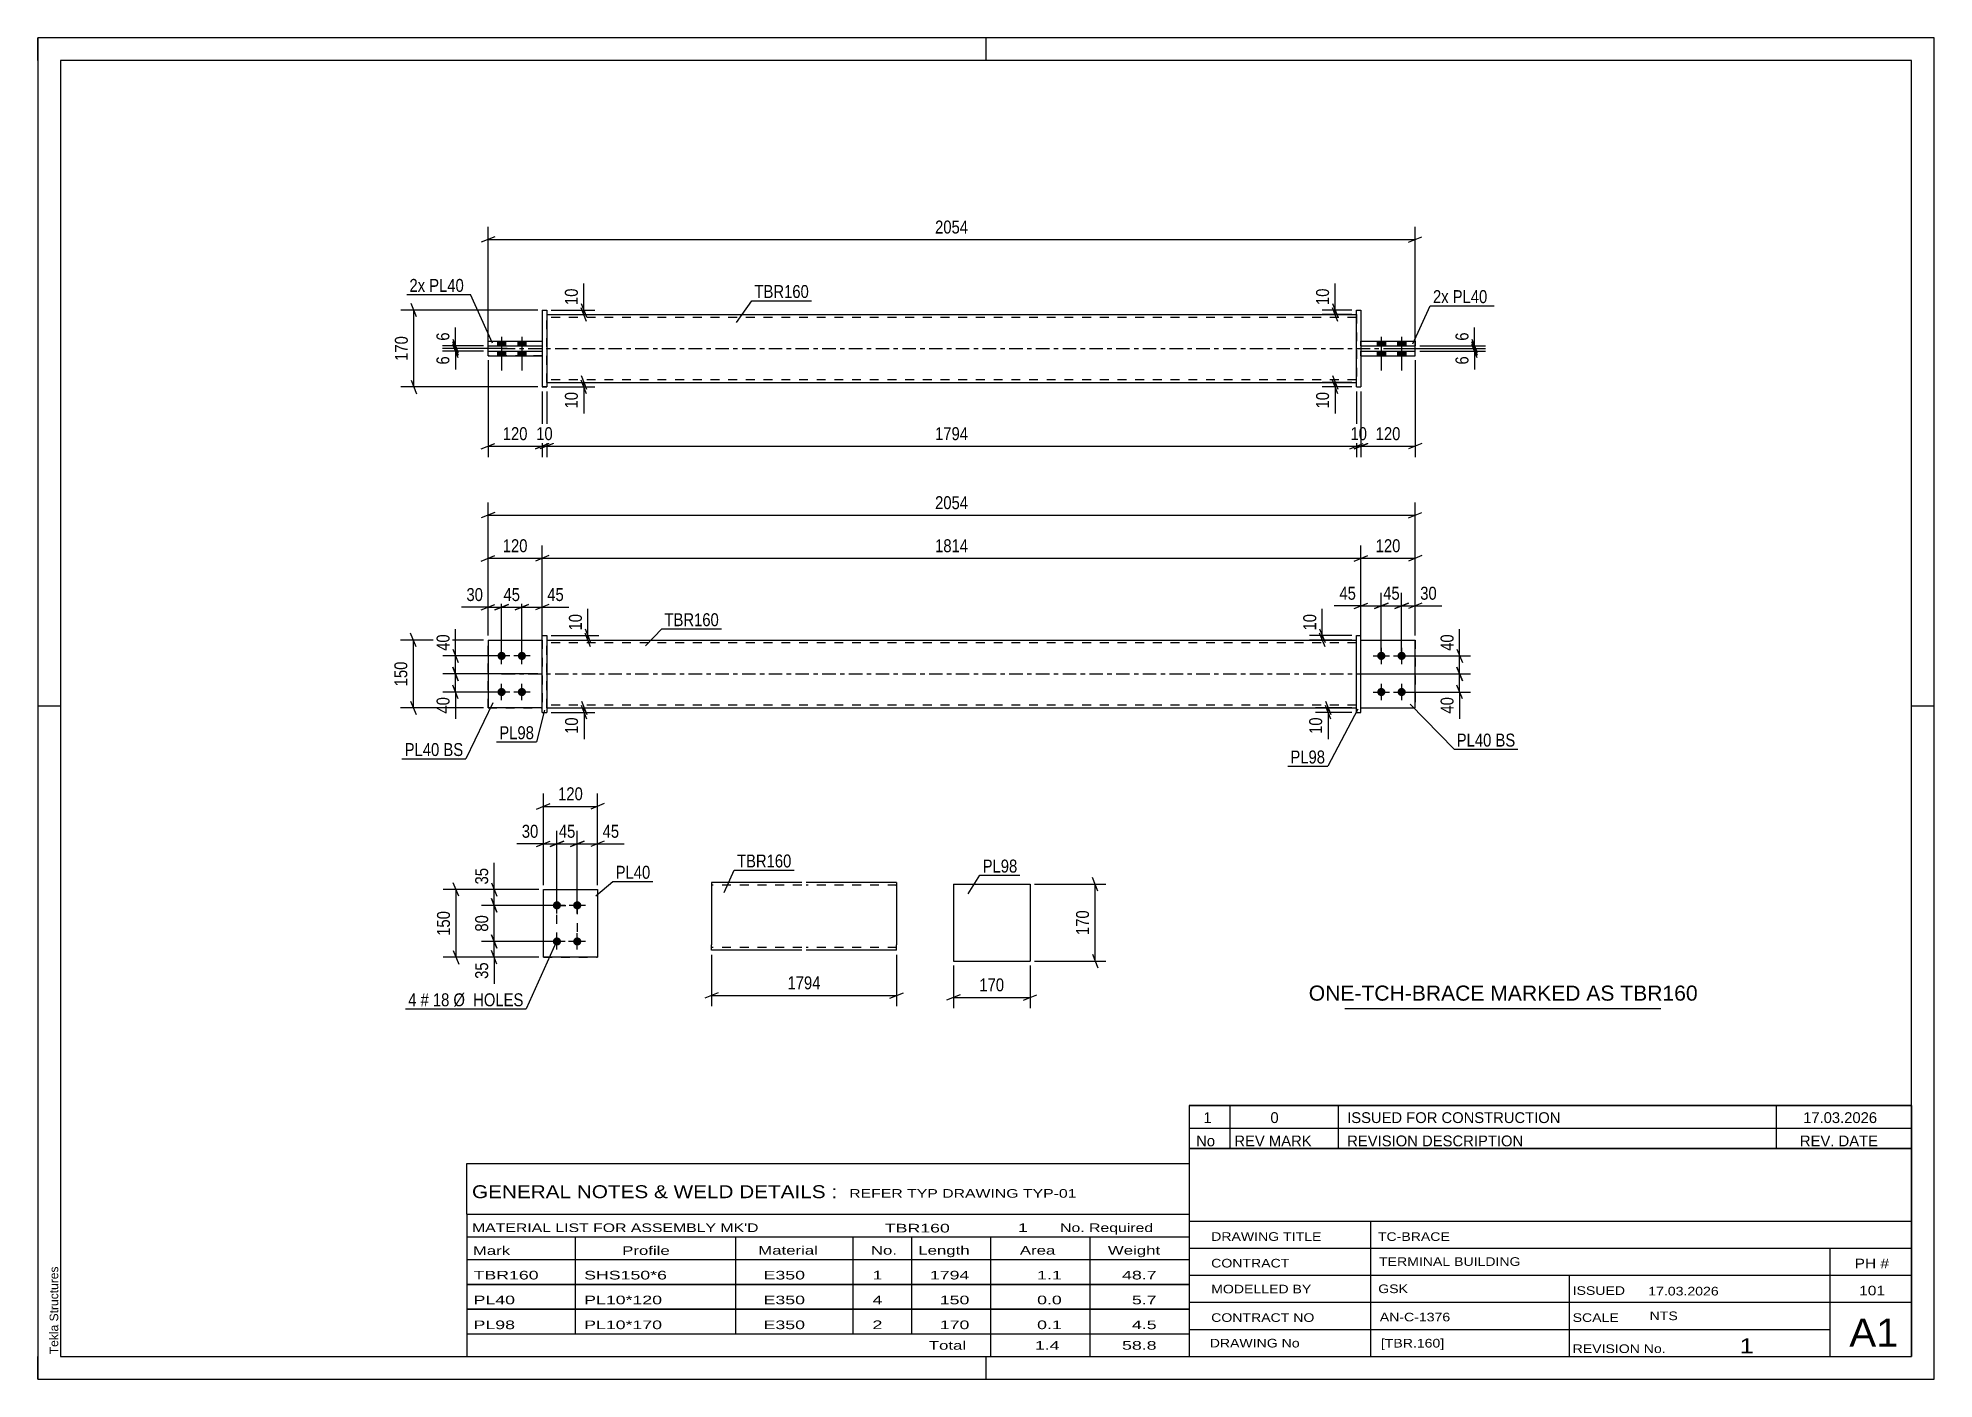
# Paper-space layout 'Layout1' of a CAD drawing. Header units: millimetres. Extents: x 0 to 420, y 0 to 297.
# The model-space entities are those that its viewports show. They can reach past a viewport. Long polylines and large blocks are cut down to what shows.
import ezdxf

# ---------------------------------------------------------------- set-up
doc = ezdxf.new("R2010")
doc.units = ezdxf.units.MM
doc.linetypes.add('DXK_LINE_DOT2', pattern=[3.9198, 1.9599, -1.9599])
doc.linetypes.add('DXK_LINE_DOT3', pattern=[5.9187, 2.979, -0.9799, 0.9799, -0.9799])
doc.layers.add('Viewport layer', color=7, linetype='Continuous', plot=False)
doc.styles.add('Arial', font='arial.ttf', dxfattribs={"height": 0.2})
doc.styles.add('Arial Narrow', font='ARIALN.TTF', dxfattribs={"height": 0.2})

# ---------------------------------------------------------------- blocks, each defined once
blk = doc.blocks.new('Unknown-580581993-1163')
at = {"color": 5, "linetype": 'Continuous'}
for p, q in [((420, 297), (0, 297)), ((0, 297), (0, 0)), ((0, 292), (0, 297)), ((210, 292), (210, 297)), ((420, 0), (420, 297)), ((415, 292), (5, 292)), ((5, 292), (5, 5)), ((415, 5), (415, 292)), ((5, 149), (0, 149)), ((420, 149), (415, 149)), ((0, 0), (0, 5)), ((5, 5), (415, 5)), ((210, 0), (210, 5)), ((0, 0), (420, 0))]:
    blk.add_line(p, q, dxfattribs=at)
at = {"color": 174, "linetype": 'Continuous', "style": 'Arial'}
blk.add_text('Tekla Structures', height=1.9102, rotation=90, dxfattribs=at).set_placement((4.5, 5.5))
blk = doc.blocks.new('Part-580581993-1819 - 1792')
at = {"color": 2, "linetype": 'Continuous'}
for p, q in [((293.06, 163.65), (305.06, 163.65)), ((305.06, 163.65), (305.06, 163.65)), ((305.06, 148.65), (305.06, 163.65)), ((293.06, 148.65), (305.06, 148.65))]:
    blk.add_line(p, q, dxfattribs=at)
at = {"color": 7, "linetype": 'DXK_LINE_DOT2'}
for p, q in [((293.06, 163.65), (305.06, 163.65)), ((293.06, 148.65), (293.06, 163.65)), ((305.06, 163.65), (305.06, 163.65)), ((293.06, 148.65), (293.06, 148.65)), ((293.06, 148.65), (305.06, 148.65))]:
    blk.add_line(p, q, dxfattribs=at)
blk = doc.blocks.new('Part-580581993-1799 - 1792')
at = {"color": 2, "linetype": 'Continuous'}
for p, q in [((292.06, 164.65), (293.06, 164.65)), ((292.06, 147.65), (292.06, 164.65)), ((293.06, 147.65), (293.06, 164.65)), ((292.06, 147.65), (292.06, 147.65)), ((292.06, 147.65), (293.06, 147.65))]:
    blk.add_line(p, q, dxfattribs=at)
at = {"color": 7, "linetype": 'DXK_LINE_DOT2'}
for p, q in [((292.06, 164.65), (293.06, 164.65)), ((292.06, 147.65), (293.06, 147.65))]:
    blk.add_line(p, q, dxfattribs=at)
blk = doc.blocks.new('Part-580581993-1804 - 1792')
at = {"color": 2, "linetype": 'Continuous'}
for p, q in [((99.7, 163.65), (111.7, 163.65)), ((99.7, 163.65), (99.7, 148.65)), ((111.7, 148.65), (99.7, 148.65)), ((99.7, 148.65), (99.7, 148.65))]:
    blk.add_line(p, q, dxfattribs=at)
at = {"color": 7, "linetype": 'DXK_LINE_DOT2'}
for p, q in [((99.7, 163.65), (111.7, 163.65)), ((111.7, 163.65), (111.7, 163.65)), ((111.7, 163.65), (111.7, 148.65)), ((99.7, 148.65), (111.7, 148.65))]:
    blk.add_line(p, q, dxfattribs=at)
blk = doc.blocks.new('Part-580581993-1809 - 1792')
at = {"color": 7, "linetype": 'DXK_LINE_DOT2'}
for p, q in [((99.7, 163.65), (111.7, 163.65)), ((99.7, 163.65), (111.7, 163.65)), ((99.7, 148.65), (99.7, 163.65)), ((111.7, 163.65), (111.7, 163.65)), ((111.7, 163.65), (111.7, 148.65)), ((99.7, 148.65), (111.7, 148.65)), ((111.7, 148.65), (99.7, 148.65)), ((99.7, 148.65), (99.7, 148.65))]:
    blk.add_line(p, q, dxfattribs=at)
blk = doc.blocks.new('Part-580581993-1814 - 1792')
at = {"color": 2, "linetype": 'Continuous'}
for p, q in [((111.7, 164.65), (112.7, 164.65)), ((111.7, 147.65), (111.7, 164.65)), ((112.7, 164.65), (112.7, 164.65)), ((112.7, 164.65), (112.7, 147.65)), ((111.7, 147.65), (112.7, 147.65))]:
    blk.add_line(p, q, dxfattribs=at)
at = {"color": 7, "linetype": 'DXK_LINE_DOT2'}
for p, q in [((111.7, 164.65), (112.7, 164.65)), ((111.7, 147.65), (112.7, 147.65))]:
    blk.add_line(p, q, dxfattribs=at)
blk = doc.blocks.new('Part-580581993-1824 - 1792')
at = {"color": 2, "linetype": 'Continuous'}
for p, q in [((112.7, 163.65), (292.06, 163.65)), ((112.7, 148.65), (292.06, 148.65))]:
    blk.add_line(p, q, dxfattribs=at)
at = {"color": 7, "linetype": 'DXK_LINE_DOT2'}
for p, q in [((112.7, 148.65), (112.7, 163.65)), ((292.06, 163.05), (112.7, 163.05)), ((292.06, 148.65), (292.06, 163.65)), ((292.06, 149.25), (112.7, 149.25))]:
    blk.add_line(p, q, dxfattribs=at)
at = {"color": 7, "linetype": 'DXK_LINE_DOT3'}
blk.add_line((102.7, 156.15), (302.06, 156.15), dxfattribs=at)
blk = doc.blocks.new('Bolt-580581993-1830 - 1792')
at = {"linetype": 'Continuous'}
for points in [[(297.56, 161.05), (297.75, 161.03), (297.93, 160.97), (298.09, 160.88), (298.23, 160.75), (298.34, 160.6), (298.42, 160.43), (298.45, 160.24), (298.45, 160.05), (298.42, 159.87), (298.34, 159.7), (298.23, 159.55), (298.09, 159.42), (297.93, 159.33), (297.75, 159.27), (297.56, 159.25), (297.37, 159.27), (297.19, 159.33), (297.03, 159.42), (296.89, 159.55), (296.78, 159.7), (296.7, 159.87), (296.66, 160.05), (296.66, 160.24), (296.7, 160.43), (296.78, 160.6), (296.89, 160.75), (297.03, 160.88), (297.19, 160.97), (297.37, 161.03)], [(302.06, 161.05), (302.25, 161.03), (302.43, 160.97), (302.59, 160.88), (302.73, 160.75), (302.84, 160.6), (302.92, 160.43), (302.95, 160.24), (302.95, 160.05), (302.92, 159.87), (302.84, 159.7), (302.73, 159.55), (302.59, 159.42), (302.43, 159.33), (302.25, 159.27), (302.06, 159.25), (301.87, 159.27), (301.69, 159.33), (301.53, 159.42), (301.39, 159.55), (301.28, 159.7), (301.2, 159.87), (301.16, 160.05), (301.16, 160.24), (301.2, 160.43), (301.28, 160.6), (301.39, 160.75), (301.53, 160.88), (301.69, 160.97), (301.87, 161.03)], [(297.56, 153.05), (297.75, 153.03), (297.93, 152.97), (298.09, 152.88), (298.23, 152.75), (298.34, 152.6), (298.42, 152.43), (298.45, 152.24), (298.45, 152.05), (298.42, 151.87), (298.34, 151.7), (298.23, 151.55), (298.09, 151.42), (297.93, 151.33), (297.75, 151.27), (297.56, 151.25), (297.37, 151.27), (297.19, 151.33), (297.03, 151.42), (296.89, 151.55), (296.78, 151.7), (296.7, 151.87), (296.66, 152.05), (296.66, 152.24), (296.7, 152.43), (296.78, 152.6), (296.89, 152.75), (297.03, 152.88), (297.19, 152.97), (297.37, 153.03)], [(302.06, 153.05), (302.25, 153.03), (302.43, 152.97), (302.59, 152.88), (302.73, 152.75), (302.84, 152.6), (302.92, 152.43), (302.95, 152.24), (302.95, 152.05), (302.92, 151.87), (302.84, 151.7), (302.73, 151.55), (302.59, 151.42), (302.43, 151.33), (302.25, 151.27), (302.06, 151.25), (301.87, 151.27), (301.69, 151.33), (301.53, 151.42), (301.39, 151.55), (301.28, 151.7), (301.2, 151.87), (301.16, 152.05), (301.16, 152.24), (301.2, 152.43), (301.28, 152.6), (301.39, 152.75), (301.53, 152.88), (301.69, 152.97), (301.87, 153.03)]]:
    blk.add_hatch(color=1, dxfattribs=at).paths.add_polyline_path(points)
at = {"color": 1, "linetype": 'Continuous'}
for p, q in [((295.76, 160.15), (299.36, 160.15)), ((297.56, 161.95), (297.56, 158.35)), ((300.26, 160.15), (303.86, 160.15)), ((302.06, 161.95), (302.06, 158.35)), ((295.76, 152.15), (299.36, 152.15)), ((297.56, 153.95), (297.56, 150.35)), ((300.26, 152.15), (303.86, 152.15)), ((302.06, 153.95), (302.06, 150.35))]:
    blk.add_line(p, q, dxfattribs=at)
blk = doc.blocks.new('Bolt-580581993-1831 - 1792')
at = {"linetype": 'Continuous'}
for points in [[(102.7, 161.05), (102.89, 161.03), (103.07, 160.97), (103.23, 160.88), (103.37, 160.75), (103.48, 160.6), (103.56, 160.43), (103.59, 160.24), (103.59, 160.05), (103.56, 159.87), (103.48, 159.7), (103.37, 159.55), (103.23, 159.42), (103.07, 159.33), (102.89, 159.27), (102.7, 159.25), (102.51, 159.27), (102.33, 159.33), (102.17, 159.42), (102.03, 159.55), (101.92, 159.7), (101.84, 159.87), (101.8, 160.05), (101.8, 160.24), (101.84, 160.43), (101.92, 160.6), (102.03, 160.75), (102.17, 160.88), (102.33, 160.97), (102.51, 161.03)], [(107.2, 161.05), (107.39, 161.03), (107.57, 160.97), (107.73, 160.88), (107.87, 160.75), (107.98, 160.6), (108.06, 160.43), (108.09, 160.24), (108.09, 160.05), (108.06, 159.87), (107.98, 159.7), (107.87, 159.55), (107.73, 159.42), (107.57, 159.33), (107.39, 159.27), (107.2, 159.25), (107.01, 159.27), (106.83, 159.33), (106.67, 159.42), (106.53, 159.55), (106.42, 159.7), (106.34, 159.87), (106.3, 160.05), (106.3, 160.24), (106.34, 160.43), (106.42, 160.6), (106.53, 160.75), (106.67, 160.88), (106.83, 160.97), (107.01, 161.03)], [(102.7, 153.05), (102.89, 153.03), (103.07, 152.97), (103.23, 152.88), (103.37, 152.75), (103.48, 152.6), (103.56, 152.43), (103.59, 152.24), (103.59, 152.05), (103.56, 151.87), (103.48, 151.7), (103.37, 151.55), (103.23, 151.42), (103.07, 151.33), (102.89, 151.27), (102.7, 151.25), (102.51, 151.27), (102.33, 151.33), (102.17, 151.42), (102.03, 151.55), (101.92, 151.7), (101.84, 151.87), (101.8, 152.05), (101.8, 152.24), (101.84, 152.43), (101.92, 152.6), (102.03, 152.75), (102.17, 152.88), (102.33, 152.97), (102.51, 153.03)], [(107.2, 153.05), (107.39, 153.03), (107.57, 152.97), (107.73, 152.88), (107.87, 152.75), (107.98, 152.6), (108.06, 152.43), (108.09, 152.24), (108.09, 152.05), (108.06, 151.87), (107.98, 151.7), (107.87, 151.55), (107.73, 151.42), (107.57, 151.33), (107.39, 151.27), (107.2, 151.25), (107.01, 151.27), (106.83, 151.33), (106.67, 151.42), (106.53, 151.55), (106.42, 151.7), (106.34, 151.87), (106.3, 152.05), (106.3, 152.24), (106.34, 152.43), (106.42, 152.6), (106.53, 152.75), (106.67, 152.88), (106.83, 152.97), (107.01, 153.03)]]:
    blk.add_hatch(color=1, dxfattribs=at).paths.add_polyline_path(points)
at = {"color": 1, "linetype": 'Continuous'}
for p, q in [((104.5, 160.15), (100.9, 160.15)), ((102.7, 158.35), (102.7, 161.95)), ((109, 160.15), (105.4, 160.15)), ((107.2, 158.35), (107.2, 161.95)), ((104.5, 152.15), (100.9, 152.15)), ((102.7, 150.35), (102.7, 153.95)), ((109, 152.15), (105.4, 152.15)), ((107.2, 150.35), (107.2, 153.95))]:
    blk.add_line(p, q, dxfattribs=at)
blk = doc.blocks.new('Part-580581993-1836 - 1792')
at = {"color": 7, "linetype": 'DXK_LINE_DOT2'}
for p, q in [((293.06, 163.65), (305.06, 163.65)), ((293.06, 148.65), (293.06, 163.65)), ((293.06, 163.65), (305.06, 163.65)), ((305.06, 163.65), (305.06, 163.65)), ((305.06, 163.65), (305.06, 148.65)), ((293.06, 148.65), (293.06, 148.65)), ((293.06, 148.65), (305.06, 148.65)), ((293.06, 148.65), (305.06, 148.65))]:
    blk.add_line(p, q, dxfattribs=at)
blk = doc.blocks.new('Part-580581993-2124 - 2115')
at = {"color": 2, "linetype": 'Continuous'}
for p, q in [((112.7, 235.72), (292.06, 235.72)), ((112.7, 220.72), (292.06, 220.72))]:
    blk.add_line(p, q, dxfattribs=at)
at = {"color": 7, "linetype": 'DXK_LINE_DOT2'}
for p, q in [((112.7, 220.72), (112.7, 235.72)), ((292.06, 235.72), (292.06, 220.72)), ((292.06, 235.12), (112.7, 235.12)), ((292.06, 221.32), (112.7, 221.32))]:
    blk.add_line(p, q, dxfattribs=at)
at = {"color": 7, "linetype": 'DXK_LINE_DOT3'}
blk.add_line((102.7, 228.22), (302.06, 228.22), dxfattribs=at)
blk = doc.blocks.new('Part-580581993-2125 - 2115')
at = {"color": 2, "linetype": 'Continuous'}
for p, q in [((292.06, 236.72), (292.06, 236.72)), ((292.06, 219.72), (292.06, 236.72)), ((292.06, 236.72), (293.06, 236.72)), ((293.06, 236.72), (293.06, 236.72)), ((293.06, 236.72), (293.06, 219.72)), ((292.06, 219.72), (293.06, 219.72)), ((292.06, 219.72), (292.06, 219.72)), ((293.06, 219.72), (293.06, 219.72))]:
    blk.add_line(p, q, dxfattribs=at)
at = {"color": 7, "linetype": 'DXK_LINE_DOT2'}
for p, q in [((292.06, 236.72), (292.06, 236.72)), ((292.06, 236.72), (293.06, 236.72)), ((292.06, 219.72), (293.06, 219.72))]:
    blk.add_line(p, q, dxfattribs=at)
blk = doc.blocks.new('Bolt-580581993-2118 - 2115')
at = {"linetype": 'Continuous'}
for points in [[(101.8, 228.82), (103.6, 228.82), (103.6, 229.82), (101.8, 229.82)], [(101.8, 228.82), (103.6, 228.82), (103.6, 229.82), (101.8, 229.82)], [(101.8, 226.62), (103.6, 226.62), (103.6, 227.62), (101.8, 227.62)], [(101.8, 226.62), (103.6, 226.62), (103.6, 227.62), (101.8, 227.62)], [(106.3, 228.82), (108.1, 228.82), (108.1, 229.82), (106.3, 229.82)], [(106.3, 228.82), (108.1, 228.82), (108.1, 229.82), (106.3, 229.82)], [(106.3, 226.62), (108.1, 226.62), (108.1, 227.62), (106.3, 227.62)], [(106.3, 226.62), (108.1, 226.62), (108.1, 227.62), (106.3, 227.62)]]:
    blk.add_hatch(color=1, dxfattribs=at).paths.add_polyline_path(points)
at = {"color": 1, "linetype": 'Continuous'}
for p, q in [((101.8, 229.82), (101.8, 228.82)), ((101.8, 229.82), (101.8, 228.82)), ((101.8, 227.62), (101.8, 226.62)), ((101.8, 227.62), (101.8, 226.62)), ((102.7, 230.82), (102.7, 223.32)), ((102.7, 230.82), (102.7, 223.32)), ((103.6, 229.82), (103.6, 228.82)), ((103.6, 229.82), (103.6, 228.82)), ((103.6, 227.62), (103.6, 226.62)), ((103.6, 227.62), (103.6, 226.62)), ((106.3, 229.82), (106.3, 228.82)), ((106.3, 229.82), (106.3, 228.82)), ((106.3, 227.62), (106.3, 226.62)), ((106.3, 227.62), (106.3, 226.62)), ((107.2, 230.82), (107.2, 223.32)), ((107.2, 230.82), (107.2, 223.32)), ((108.1, 229.82), (108.1, 228.82)), ((108.1, 229.82), (108.1, 228.82)), ((108.1, 227.62), (108.1, 226.62)), ((108.1, 227.62), (108.1, 226.62))]:
    blk.add_line(p, q, dxfattribs=at)
blk = doc.blocks.new('Part-580581993-2135 - 2115')
at = {"color": 2, "linetype": 'Continuous'}
for p, q in [((99.7, 229.82), (111.7, 229.82)), ((99.7, 228.82), (99.7, 229.82)), ((99.7, 228.82), (111.7, 228.82)), ((99.7, 228.82), (99.7, 228.82))]:
    blk.add_line(p, q, dxfattribs=at)
at = {"color": 7, "linetype": 'DXK_LINE_DOT2'}
for p, q in [((99.7, 229.82), (111.7, 229.82)), ((99.7, 229.82), (99.7, 229.82)), ((99.7, 228.82), (111.7, 228.82)), ((111.7, 229.82), (111.7, 228.82))]:
    blk.add_line(p, q, dxfattribs=at)
blk = doc.blocks.new('Bolt-580581993-2119 - 2115')
at = {"linetype": 'Continuous'}
for points in [[(298.46, 229.82), (296.66, 229.82), (296.66, 228.82), (298.46, 228.82)], [(298.46, 229.82), (296.66, 229.82), (296.66, 228.82), (298.46, 228.82)], [(298.46, 227.62), (296.66, 227.62), (296.66, 226.62), (298.46, 226.62)], [(298.46, 227.62), (296.66, 227.62), (296.66, 226.62), (298.46, 226.62)], [(302.96, 229.82), (301.16, 229.82), (301.16, 228.82), (302.96, 228.82)], [(302.96, 229.82), (301.16, 229.82), (301.16, 228.82), (302.96, 228.82)], [(302.96, 227.62), (301.16, 227.62), (301.16, 226.62), (302.96, 226.62)], [(302.96, 227.62), (301.16, 227.62), (301.16, 226.62), (302.96, 226.62)]]:
    blk.add_hatch(color=1, dxfattribs=at).paths.add_polyline_path(points)
at = {"color": 1, "linetype": 'Continuous'}
for p, q in [((296.66, 229.82), (296.66, 228.82)), ((296.66, 229.82), (296.66, 228.82)), ((296.66, 227.62), (296.66, 226.62)), ((296.66, 227.62), (296.66, 226.62)), ((297.56, 230.82), (297.56, 223.32)), ((297.56, 230.82), (297.56, 223.32)), ((298.46, 229.82), (298.46, 228.82)), ((298.46, 229.82), (298.46, 228.82)), ((298.46, 227.62), (298.46, 226.62)), ((298.46, 227.62), (298.46, 226.62)), ((301.16, 229.82), (301.16, 228.82)), ((301.16, 229.82), (301.16, 228.82)), ((301.16, 227.62), (301.16, 226.62)), ((301.16, 227.62), (301.16, 226.62)), ((302.06, 230.82), (302.06, 223.32)), ((302.06, 230.82), (302.06, 223.32)), ((302.96, 229.82), (302.96, 228.82)), ((302.96, 229.82), (302.96, 228.82)), ((302.96, 227.62), (302.96, 226.62)), ((302.96, 227.62), (302.96, 226.62))]:
    blk.add_line(p, q, dxfattribs=at)
blk = doc.blocks.new('Part-580581993-2130 - 2115')
at = {"color": 2, "linetype": 'Continuous'}
for p, q in [((99.7, 227.62), (111.7, 227.62)), ((99.7, 226.62), (99.7, 227.62)), ((99.7, 226.62), (111.7, 226.62)), ((99.7, 226.62), (99.7, 226.62))]:
    blk.add_line(p, q, dxfattribs=at)
at = {"color": 7, "linetype": 'DXK_LINE_DOT2'}
for p, q in [((99.7, 227.62), (111.7, 227.62)), ((111.7, 227.62), (111.7, 226.62)), ((111.7, 226.62), (99.7, 226.62))]:
    blk.add_line(p, q, dxfattribs=at)
blk = doc.blocks.new('Part-580581993-2136 - 2115')
at = {"color": 2, "linetype": 'Continuous'}
for p, q in [((111.7, 236.72), (112.7, 236.72)), ((111.7, 236.72), (111.7, 219.72)), ((112.7, 236.72), (112.7, 236.72)), ((112.7, 236.72), (112.7, 219.72)), ((112.7, 219.72), (111.7, 219.72)), ((111.7, 219.72), (111.7, 219.72))]:
    blk.add_line(p, q, dxfattribs=at)
at = {"color": 7, "linetype": 'DXK_LINE_DOT2'}
for p, q in [((111.7, 236.72), (112.7, 236.72)), ((112.7, 236.72), (112.7, 236.72)), ((111.7, 219.72), (112.7, 219.72))]:
    blk.add_line(p, q, dxfattribs=at)
blk = doc.blocks.new('Part-580581993-2141 - 2115')
at = {"color": 2, "linetype": 'Continuous'}
for p, q in [((293.06, 229.82), (305.06, 229.82)), ((293.06, 228.82), (305.06, 228.82)), ((305.06, 229.82), (305.06, 228.82))]:
    blk.add_line(p, q, dxfattribs=at)
at = {"color": 7, "linetype": 'DXK_LINE_DOT2'}
for p, q in [((293.06, 228.82), (293.06, 229.82)), ((293.06, 229.82), (305.06, 229.82)), ((293.06, 228.82), (305.06, 228.82)), ((305.06, 229.82), (305.06, 229.82))]:
    blk.add_line(p, q, dxfattribs=at)
blk = doc.blocks.new('Part-580581993-2146 - 2115')
at = {"color": 2, "linetype": 'Continuous'}
for p, q in [((293.06, 227.62), (305.06, 227.62)), ((305.06, 226.62), (305.06, 227.62)), ((293.06, 226.62), (305.06, 226.62))]:
    blk.add_line(p, q, dxfattribs=at)
at = {"color": 7, "linetype": 'DXK_LINE_DOT2'}
for p, q in [((293.06, 226.62), (293.06, 227.62)), ((293.06, 227.62), (305.06, 227.62)), ((293.06, 226.62), (305.06, 226.62))]:
    blk.add_line(p, q, dxfattribs=at)
blk = doc.blocks.new('Bolt-580581993-1445 - 1411')
at = {"linetype": 'Continuous'}
for points in [[(114.96, 104.01), (114.77, 104.03), (114.59, 104.08), (114.43, 104.18), (114.29, 104.3), (114.18, 104.46), (114.1, 104.63), (114.06, 104.81), (114.06, 105), (114.1, 105.18), (114.18, 105.36), (114.29, 105.51), (114.43, 105.63), (114.59, 105.73), (114.77, 105.79), (114.96, 105.81), (115.15, 105.79), (115.33, 105.73), (115.49, 105.63), (115.63, 105.51), (115.74, 105.36), (115.82, 105.18), (115.85, 105), (115.85, 104.81), (115.82, 104.63), (115.74, 104.46), (115.63, 104.3), (115.49, 104.18), (115.33, 104.08), (115.15, 104.03)], [(119.46, 104.01), (119.27, 104.03), (119.09, 104.08), (118.93, 104.18), (118.79, 104.3), (118.68, 104.46), (118.6, 104.63), (118.56, 104.81), (118.56, 105), (118.6, 105.18), (118.68, 105.36), (118.79, 105.51), (118.93, 105.63), (119.09, 105.73), (119.27, 105.79), (119.46, 105.81), (119.65, 105.79), (119.83, 105.73), (119.99, 105.63), (120.13, 105.51), (120.24, 105.36), (120.32, 105.18), (120.35, 105), (120.35, 104.81), (120.32, 104.63), (120.24, 104.46), (120.13, 104.3), (119.99, 104.18), (119.83, 104.08), (119.65, 104.03)], [(114.96, 96.01), (114.77, 96.03), (114.59, 96.08), (114.43, 96.18), (114.29, 96.3), (114.18, 96.46), (114.1, 96.63), (114.06, 96.81), (114.06, 97), (114.1, 97.18), (114.18, 97.36), (114.29, 97.51), (114.43, 97.63), (114.59, 97.73), (114.77, 97.79), (114.96, 97.81), (115.15, 97.79), (115.33, 97.73), (115.49, 97.63), (115.63, 97.51), (115.74, 97.36), (115.82, 97.18), (115.85, 97), (115.85, 96.81), (115.82, 96.63), (115.74, 96.46), (115.63, 96.3), (115.49, 96.18), (115.33, 96.08), (115.15, 96.03)], [(119.46, 96.01), (119.27, 96.03), (119.09, 96.08), (118.93, 96.18), (118.79, 96.3), (118.68, 96.46), (118.6, 96.63), (118.56, 96.81), (118.56, 97), (118.6, 97.18), (118.68, 97.36), (118.79, 97.51), (118.93, 97.63), (119.09, 97.73), (119.27, 97.79), (119.46, 97.81), (119.65, 97.79), (119.83, 97.73), (119.99, 97.63), (120.13, 97.51), (120.24, 97.36), (120.32, 97.18), (120.35, 97), (120.35, 96.81), (120.32, 96.63), (120.24, 96.46), (120.13, 96.3), (119.99, 96.18), (119.83, 96.08), (119.65, 96.03)]]:
    blk.add_hatch(color=1, dxfattribs=at).paths.add_polyline_path(points)
at = {"color": 1, "linetype": 'Continuous'}
for p, q in [((114.96, 103.11), (114.96, 106.71)), ((119.46, 103.11), (119.46, 106.71)), ((116.76, 104.91), (113.16, 104.91)), ((121.26, 104.91), (117.66, 104.91)), ((116.76, 96.91), (113.16, 96.91)), ((114.96, 95.11), (114.96, 98.71)), ((121.26, 96.91), (117.66, 96.91)), ((119.46, 95.11), (119.46, 98.71))]:
    blk.add_line(p, q, dxfattribs=at)
blk = doc.blocks.new('Part-580581993-1460 - 1411')
at = {"color": 2, "linetype": 'Continuous'}
for p, q in [((111.96, 108.41), (123.96, 108.41)), ((111.96, 93.41), (111.96, 108.41)), ((123.96, 108.41), (123.96, 108.41)), ((123.96, 108.41), (123.96, 93.41)), ((123.96, 93.41), (111.96, 93.41)), ((111.96, 93.41), (111.96, 93.41))]:
    blk.add_line(p, q, dxfattribs=at)
at = {"color": 7, "linetype": 'DXK_LINE_DOT2'}
for p, q in [((111.96, 108.41), (123.96, 108.41)), ((111.96, 93.41), (123.96, 93.41)), ((111.96, 93.41), (111.96, 93.41))]:
    blk.add_line(p, q, dxfattribs=at)
blk = doc.blocks.new('Part-580581993-1391 - 1375')
at = {"color": 2, "linetype": 'Continuous'}
for p, q in [((202.77, 109.57), (202.77, 92.57)), ((202.77, 109.57), (219.77, 109.57)), ((219.77, 109.57), (219.77, 92.57)), ((202.77, 92.57), (219.77, 92.57))]:
    blk.add_line(p, q, dxfattribs=at)
blk = doc.blocks.new('Part-580581993-1274 - 1255')
at = {"color": 2, "linetype": 'Continuous'}
for p, q in [((169.19, 109.96), (149.19, 109.96)), ((149.19, 109.96), (149.19, 96.16)), ((190.19, 109.96), (170.19, 109.96)), ((190.19, 109.96), (190.19, 96.16)), ((149.19, 95.31), (149.19, 96.16)), ((149.19, 95.05), (149.19, 95.31)), ((149.19, 94.96), (149.19, 95.05)), ((169.19, 94.96), (149.19, 94.96)), ((190.19, 94.96), (170.19, 94.96)), ((190.19, 94.96), (190.19, 96.16))]:
    blk.add_line(p, q, dxfattribs=at)
at = {"color": 7, "linetype": 'DXK_LINE_DOT2'}
for p, q in [((169.19, 109.36), (149.19, 109.36)), ((190.19, 109.36), (170.19, 109.36)), ((190.19, 109.36), (190.19, 109.31)), ((190.19, 109.31), (190.19, 109.36)), ((190.19, 109.22), (190.19, 109.31)), ((190.19, 109.31), (190.19, 109.22)), ((149.19, 95.7), (149.19, 96.16)), ((149.19, 95.31), (149.19, 95.93)), ((149.19, 95.56), (149.19, 95.61)), ((149.19, 95.56), (149.19, 95.61)), ((169.19, 95.56), (149.19, 95.56)), ((149.19, 94.96), (149.19, 94.96)), ((190.19, 95.56), (170.19, 95.56)), ((190.19, 95.61), (190.19, 95.93)), ((190.19, 95.56), (190.19, 95.61))]:
    blk.add_line(p, q, dxfattribs=at)
blk = doc.blocks.new('Rectangle-580581993-1569 - 1411')
at = {"color": 1, "linetype": 'DXK_LINE_DOT2'}
blk.add_lwpolyline([(114.96, 104.91), (119.46, 104.91), (119.46, 96.91), (114.96, 96.91), (114.96, 104.91)], close=True, dxfattribs=at)
blk = doc.blocks.new('StraightDimension-580581993-2011 - 1792')
at = {"color": 7, "linetype": 'Continuous'}
for p, q in [((107.2, 161.15), (107.2, 173.8)), ((111.7, 164.65), (111.7, 173.8)), ((105.7, 170.35), (108.7, 171.55)), ((107.2, 170.95), (111.7, 170.95)), ((113.2, 171.55), (110.2, 170.35))]:
    blk.add_line(p, q, dxfattribs=at)
at = {"color": 0}
blk.add_wipeout([(117.08, 171.7), (117.08, 175.9), (112.22, 175.9), (112.22, 171.7)], dxfattribs=at)
at = {"color": 7, "linetype": 'Continuous'}
blk.add_line((111.7, 170.95), (117.61, 170.95), dxfattribs=at)
blk.add_line((111.7, 170.95), (117.61, 170.95), dxfattribs=at)
at = {"color": 3, "style": 'Arial Narrow'}
blk.add_text('45', height=2.863, dxfattribs=at).set_placement((112.82, 172.3))
blk = doc.blocks.new('StraightDimension-580581993-1863 - 1792')
at = {"color": 7, "linetype": 'Continuous'}
for p, q in [((297.56, 161.15), (297.56, 174.09)), ((302.06, 161.15), (302.06, 174.09)), ((296.06, 170.64), (299.06, 171.84)), ((297.56, 171.24), (302.06, 171.24)), ((303.56, 171.84), (300.56, 170.64))]:
    blk.add_line(p, q, dxfattribs=at)
at = {"color": 0}
blk.add_wipeout([(302.24, 171.99), (302.24, 176.19), (297.38, 176.19), (297.38, 171.99)], dxfattribs=at)
at = {"color": 3, "style": 'Arial Narrow'}
blk.add_text('45', height=2.863, dxfattribs=at).set_placement((297.98, 172.59))
blk = doc.blocks.new('StraightDimension-580581993-1932 - 1792')
at = {"color": 7, "linetype": 'Continuous'}
for p, q in [((291.56, 181.16), (294.56, 182.36)), ((293.06, 164.65), (293.06, 184.61)), ((293.06, 181.76), (305.06, 181.76)), ((306.56, 182.36), (303.56, 181.16)), ((305.06, 164.65), (305.06, 184.61))]:
    blk.add_line(p, q, dxfattribs=at)
at = {"color": 0}
blk.add_wipeout([(302.4, 182.51), (302.4, 186.71), (295.72, 186.71), (295.72, 182.51)], dxfattribs=at)
at = {"color": 3, "style": 'Arial Narrow'}
blk.add_text('120', height=2.863, dxfattribs=at).set_placement((296.32, 183.11))
blk = doc.blocks.new('StraightDimension-580581993-1893 - 1792')
at = {"color": 7, "linetype": 'Continuous'}
for p, q in [((99.7, 164.65), (99.7, 194.15)), ((305.06, 164.65), (305.06, 194.15)), ((101.2, 191.9), (98.2, 190.7)), ((99.7, 191.3), (305.06, 191.3)), ((303.56, 190.7), (306.56, 191.9))]:
    blk.add_line(p, q, dxfattribs=at)
at = {"color": 0}
blk.add_wipeout([(206.64, 192.05), (206.64, 196.25), (198.12, 196.25), (198.12, 192.05)], dxfattribs=at)
at = {"color": 3, "style": 'Arial Narrow'}
blk.add_text('2054', height=2.863, dxfattribs=at).set_placement((198.72, 192.65))
blk = doc.blocks.new('StraightDimension-580581993-2057 - 1792')
at = {"color": 7, "linetype": 'Continuous'}
for p, q in [((110.7, 156.15), (89.67, 156.15)), ((91.92, 157.65), (93.12, 154.65)), ((92.52, 152.15), (92.52, 156.15)), ((101.7, 152.15), (89.67, 152.15)), ((93.12, 150.65), (91.92, 153.65))]:
    blk.add_line(p, q, dxfattribs=at)
at = {"color": 0}
blk.add_wipeout([(91.77, 151.62), (87.57, 151.62), (87.57, 146.77), (91.77, 146.77)], dxfattribs=at)
at = {"color": 7, "linetype": 'Continuous'}
blk.add_line((92.52, 152.15), (92.52, 146.24), dxfattribs=at)
blk.add_line((92.52, 152.15), (92.52, 146.24), dxfattribs=at)
at = {"color": 3, "style": 'Arial Narrow'}
blk.add_text('40', height=2.863, rotation=90.0002, dxfattribs=at).set_placement((91.17, 147.37))
blk = doc.blocks.new('StraightDimension-580581993-2028 - 1792')
at = {"color": 7, "linetype": 'Continuous'}
for p, q in [((83.76, 162.15), (82.56, 165.15)), ((98.7, 163.65), (80.31, 163.65)), ((83.16, 148.65), (83.16, 163.65)), ((98.7, 148.65), (80.31, 148.65)), ((82.56, 150.15), (83.76, 147.15))]:
    blk.add_line(p, q, dxfattribs=at)
at = {"color": 0}
blk.add_wipeout([(82.41, 159.49), (78.21, 159.49), (78.21, 152.81), (82.41, 152.81)], dxfattribs=at)
at = {"color": 3, "style": 'Arial Narrow'}
blk.add_text('150', height=2.863, rotation=90.0002, dxfattribs=at).set_placement((81.81, 153.41))
blk = doc.blocks.new('StraightDimension-580581993-1966 - 1792')
at = {"color": 7, "linetype": 'Continuous'}
for p, q in [((98.2, 181.16), (101.2, 182.36)), ((99.7, 164.65), (99.7, 184.61)), ((99.7, 181.76), (111.7, 181.76)), ((113.2, 182.36), (110.2, 181.16)), ((111.7, 157.15), (111.7, 184.61))]:
    blk.add_line(p, q, dxfattribs=at)
at = {"color": 0}
blk.add_wipeout([(109.04, 182.51), (109.04, 186.71), (102.36, 186.71), (102.36, 182.51)], dxfattribs=at)
at = {"color": 3, "style": 'Arial Narrow'}
blk.add_text('120', height=2.863, dxfattribs=at).set_placement((102.96, 183.11))
blk = doc.blocks.new('StraightDimension-580581993-1838 - 1792')
at = {"color": 7, "linetype": 'Continuous'}
for p, q in [((113.7, 164.65), (124.23, 164.65)), ((121.23, 166.15), (122.43, 163.15)), ((122.43, 162.15), (121.23, 165.15)), ((121.83, 163.65), (121.83, 164.65)), ((113.7, 163.65), (124.23, 163.65))]:
    blk.add_line(p, q, dxfattribs=at)
at = {"color": 0}
blk.add_wipeout([(121.08, 170.03), (116.88, 170.03), (116.88, 165.17), (121.08, 165.17)], dxfattribs=at)
at = {"color": 7, "linetype": 'Continuous'}
blk.add_line((121.83, 164.65), (121.83, 170.55), dxfattribs=at)
blk.add_line((121.83, 164.65), (121.83, 170.55), dxfattribs=at)
at = {"color": 3, "style": 'Arial Narrow'}
blk.add_text('10', height=2.863, rotation=90.0002, dxfattribs=at).set_placement((120.48, 165.77))
blk = doc.blocks.new('StraightDimension-580581993-1847 - 1792')
at = {"color": 7, "linetype": 'Continuous'}
for p, q in [((302.06, 161.15), (302.06, 174.09)), ((305.06, 164.65), (305.06, 174.09)), ((300.56, 170.64), (303.56, 171.84)), ((302.06, 171.24), (305.06, 171.24)), ((306.56, 171.84), (303.56, 170.64))]:
    blk.add_line(p, q, dxfattribs=at)
at = {"color": 0}
blk.add_wipeout([(310.44, 171.99), (310.44, 176.19), (305.58, 176.19), (305.58, 171.99)], dxfattribs=at)
at = {"color": 7, "linetype": 'Continuous'}
blk.add_line((305.06, 171.24), (310.97, 171.24), dxfattribs=at)
blk.add_line((305.06, 171.24), (310.97, 171.24), dxfattribs=at)
at = {"color": 3, "style": 'Arial Narrow'}
blk.add_text('30', height=2.863, dxfattribs=at).set_placement((306.18, 172.59))
blk = doc.blocks.new('StraightDimension-580581993-1876 - 1792')
at = {"color": 7, "linetype": 'Continuous'}
for p, q in [((293.06, 164.65), (293.06, 174.09)), ((297.56, 161.15), (297.56, 174.09)), ((291.56, 170.64), (294.56, 171.84)), ((293.06, 171.24), (297.56, 171.24)), ((299.06, 171.84), (296.06, 170.64))]:
    blk.add_line(p, q, dxfattribs=at)
at = {"color": 0}
blk.add_wipeout([(292.53, 171.99), (292.53, 176.19), (287.68, 176.19), (287.68, 171.99)], dxfattribs=at)
at = {"color": 7, "linetype": 'Continuous'}
blk.add_line((293.06, 171.24), (287.15, 171.24), dxfattribs=at)
blk.add_line((293.06, 171.24), (287.15, 171.24), dxfattribs=at)
at = {"color": 3, "style": 'Arial Narrow'}
blk.add_text('45', height=2.863, dxfattribs=at).set_placement((288.28, 172.59))
blk = doc.blocks.new('StraightDimension-580581993-2076 - 1792')
at = {"color": 7, "linetype": 'Continuous'}
for p, q in [((291.06, 148.65), (282.95, 148.65)), ((291.06, 147.65), (282.95, 147.65)), ((285.2, 150.15), (286.4, 147.15)), ((286.4, 146.15), (285.2, 149.15)), ((285.8, 147.65), (285.8, 148.65))]:
    blk.add_line(p, q, dxfattribs=at)
at = {"color": 0}
blk.add_wipeout([(285.05, 147.12), (280.85, 147.12), (280.85, 142.27), (285.05, 142.27)], dxfattribs=at)
at = {"color": 7, "linetype": 'Continuous'}
blk.add_line((285.8, 147.65), (285.8, 141.74), dxfattribs=at)
blk.add_line((285.8, 147.65), (285.8, 141.74), dxfattribs=at)
at = {"color": 3, "style": 'Arial Narrow'}
blk.add_text('10', height=2.863, rotation=90.0002, dxfattribs=at).set_placement((284.45, 142.87))
blk = doc.blocks.new('StraightDimension-580581993-1913 - 1792')
at = {"color": 7, "linetype": 'Continuous'}
for p, q in [((303.06, 160.15), (317.31, 160.15)), ((314.31, 161.65), (315.51, 158.65)), ((314.91, 156.15), (314.91, 160.15)), ((294.06, 156.15), (317.31, 156.15)), ((315.51, 154.65), (314.31, 157.65))]:
    blk.add_line(p, q, dxfattribs=at)
at = {"color": 0}
blk.add_wipeout([(314.16, 165.53), (309.96, 165.53), (309.96, 160.67), (314.16, 160.67)], dxfattribs=at)
at = {"color": 7, "linetype": 'Continuous'}
blk.add_line((314.91, 160.15), (314.91, 166.05), dxfattribs=at)
blk.add_line((314.91, 160.15), (314.91, 166.05), dxfattribs=at)
at = {"color": 3, "style": 'Arial Narrow'}
blk.add_text('40', height=2.863, rotation=90.0002, dxfattribs=at).set_placement((313.56, 161.27))
blk = doc.blocks.new('StraightDimension-580581993-3103 - 1792')
at = {"color": 7, "linetype": 'Continuous'}
for p, q in [((291.06, 164.65), (281.64, 164.65)), ((283.89, 166.15), (285.09, 163.15)), ((285.09, 162.15), (283.89, 165.15)), ((284.49, 163.65), (284.49, 164.65)), ((291.06, 163.65), (281.64, 163.65))]:
    blk.add_line(p, q, dxfattribs=at)
at = {"color": 0}
blk.add_wipeout([(283.74, 170.03), (279.54, 170.03), (279.54, 165.17), (283.74, 165.17)], dxfattribs=at)
at = {"color": 7, "linetype": 'Continuous'}
blk.add_line((284.49, 164.65), (284.49, 170.55), dxfattribs=at)
blk.add_line((284.49, 164.65), (284.49, 170.55), dxfattribs=at)
at = {"color": 3, "style": 'Arial Narrow'}
blk.add_text('10', height=2.863, rotation=90.0002, dxfattribs=at).set_placement((283.14, 165.77))
blk = doc.blocks.new('StraightDimension-580581993-1922 - 1792')
at = {"color": 7, "linetype": 'Continuous'}
for p, q in [((294.06, 156.15), (317.31, 156.15)), ((314.31, 157.65), (315.51, 154.65)), ((314.91, 152.15), (314.91, 156.15)), ((303.06, 152.15), (317.31, 152.15)), ((315.51, 150.65), (314.31, 153.65))]:
    blk.add_line(p, q, dxfattribs=at)
at = {"color": 0}
blk.add_wipeout([(314.16, 151.62), (309.96, 151.62), (309.96, 146.77), (314.16, 146.77)], dxfattribs=at)
at = {"color": 7, "linetype": 'Continuous'}
blk.add_line((314.91, 152.15), (314.91, 146.24), dxfattribs=at)
blk.add_line((314.91, 152.15), (314.91, 146.24), dxfattribs=at)
at = {"color": 3, "style": 'Arial Narrow'}
blk.add_text('40', height=2.863, rotation=90.0002, dxfattribs=at).set_placement((313.56, 147.37))
blk = doc.blocks.new('StraightDimension-580581993-1951 - 1792')
at = {"color": 7, "linetype": 'Continuous'}
for p, q in [((113.2, 182.36), (110.2, 181.16)), ((111.7, 157.15), (111.7, 184.61)), ((111.7, 181.76), (293.06, 181.76)), ((291.56, 181.16), (294.56, 182.36)), ((293.06, 164.65), (293.06, 184.61))]:
    blk.add_line(p, q, dxfattribs=at)
at = {"color": 0}
blk.add_wipeout([(206.64, 182.51), (206.64, 186.71), (198.12, 186.71), (198.12, 182.51)], dxfattribs=at)
at = {"color": 3, "style": 'Arial Narrow'}
blk.add_text('1814', height=2.863, dxfattribs=at).set_placement((198.72, 183.11))
blk = doc.blocks.new('StraightDimension-580581993-1982 - 1792')
at = {"color": 7, "linetype": 'Continuous'}
for p, q in [((99.7, 164.65), (99.7, 173.8)), ((102.7, 161.15), (102.7, 173.8)), ((98.2, 170.35), (101.2, 171.55)), ((99.7, 170.95), (102.7, 170.95)), ((104.2, 171.55), (101.2, 170.35))]:
    blk.add_line(p, q, dxfattribs=at)
at = {"color": 0}
blk.add_wipeout([(99.17, 171.7), (99.17, 175.9), (94.32, 175.9), (94.32, 171.7)], dxfattribs=at)
at = {"color": 7, "linetype": 'Continuous'}
blk.add_line((99.7, 170.95), (93.79, 170.95), dxfattribs=at)
blk.add_line((99.7, 170.95), (93.79, 170.95), dxfattribs=at)
at = {"color": 3, "style": 'Arial Narrow'}
blk.add_text('30', height=2.863, dxfattribs=at).set_placement((94.92, 172.3))
blk = doc.blocks.new('StraightDimension-580581993-1998 - 1792')
at = {"color": 7, "linetype": 'Continuous'}
for p, q in [((102.7, 161.15), (102.7, 173.8)), ((107.2, 161.15), (107.2, 173.8)), ((101.2, 170.35), (104.2, 171.55)), ((102.7, 170.95), (107.2, 170.95)), ((108.7, 171.55), (105.7, 170.35))]:
    blk.add_line(p, q, dxfattribs=at)
at = {"color": 0}
blk.add_wipeout([(107.38, 171.7), (107.38, 175.9), (102.52, 175.9), (102.52, 171.7)], dxfattribs=at)
at = {"color": 3, "style": 'Arial Narrow'}
blk.add_text('45', height=2.863, dxfattribs=at).set_placement((103.12, 172.3))
blk = doc.blocks.new('StraightDimension-580581993-2048 - 1792')
at = {"color": 7, "linetype": 'Continuous'}
for p, q in [((101.7, 160.15), (89.67, 160.15)), ((91.92, 161.65), (93.12, 158.65)), ((92.52, 156.15), (92.52, 160.15)), ((110.7, 156.15), (89.67, 156.15)), ((93.12, 154.65), (91.92, 157.65))]:
    blk.add_line(p, q, dxfattribs=at)
at = {"color": 0}
blk.add_wipeout([(91.77, 165.53), (87.57, 165.53), (87.57, 160.67), (91.77, 160.67)], dxfattribs=at)
at = {"color": 7, "linetype": 'Continuous'}
blk.add_line((92.52, 160.15), (92.52, 166.05), dxfattribs=at)
blk.add_line((92.52, 160.15), (92.52, 166.05), dxfattribs=at)
at = {"color": 3, "style": 'Arial Narrow'}
blk.add_text('40', height=2.863, rotation=90.0002, dxfattribs=at).set_placement((91.17, 161.27))
blk = doc.blocks.new('StraightDimension-580581993-2067 - 1792')
at = {"color": 7, "linetype": 'Continuous'}
for p, q in [((113.7, 148.65), (123.38, 148.65)), ((113.7, 147.65), (123.38, 147.65)), ((120.38, 150.15), (121.58, 147.15)), ((121.58, 146.15), (120.38, 149.15)), ((120.98, 147.65), (120.98, 148.65))]:
    blk.add_line(p, q, dxfattribs=at)
at = {"color": 0}
blk.add_wipeout([(120.23, 147.12), (116.03, 147.12), (116.03, 142.27), (120.23, 142.27)], dxfattribs=at)
at = {"color": 7, "linetype": 'Continuous'}
blk.add_line((120.98, 147.65), (120.98, 141.74), dxfattribs=at)
blk.add_line((120.98, 147.65), (120.98, 141.74), dxfattribs=at)
at = {"color": 3, "style": 'Arial Narrow'}
blk.add_text('10', height=2.863, rotation=90.0002, dxfattribs=at).set_placement((119.63, 142.87))
blk = doc.blocks.new('StraightDimension-580581993-2182 - 2115')
at = {"color": 7, "linetype": 'Continuous'}
for p, q in [((112.7, 218.72), (112.7, 204.18)), ((292.06, 218.72), (292.06, 204.18)), ((114.2, 207.18), (111.2, 205.98)), ((112.7, 206.58), (292.06, 206.58)), ((290.56, 205.98), (293.56, 207.18))]:
    blk.add_line(p, q, dxfattribs=at)
at = {"color": 0}
blk.add_wipeout([(206.64, 207.33), (206.64, 211.53), (198.12, 211.53), (198.12, 207.33)], dxfattribs=at)
at = {"color": 3, "style": 'Arial Narrow'}
blk.add_text('1794', height=2.863, dxfattribs=at).set_placement((198.72, 207.93))
blk = doc.blocks.new('StraightDimension-580581993-2199 - 2115')
at = {"color": 7, "linetype": 'Continuous'}
for p, q in [((99.7, 225.62), (99.7, 204.18)), ((111.7, 218.72), (111.7, 204.18)), ((98.2, 205.98), (101.2, 207.18)), ((99.7, 206.58), (111.7, 206.58)), ((113.2, 207.18), (110.2, 205.98))]:
    blk.add_line(p, q, dxfattribs=at)
at = {"color": 0}
blk.add_wipeout([(109.04, 207.33), (109.04, 211.53), (102.36, 211.53), (102.36, 207.33)], dxfattribs=at)
at = {"color": 3, "style": 'Arial Narrow'}
blk.add_text('120', height=2.863, dxfattribs=at).set_placement((102.96, 207.93))
blk = doc.blocks.new('StraightDimension-580581993-2250 - 2115')
at = {"color": 7, "linetype": 'Continuous'}
for p, q in [((300.81, 228.22), (320.61, 228.22)), ((306.06, 227.62), (320.61, 227.62)), ((317.61, 229.72), (318.81, 226.72)), ((318.81, 226.12), (317.61, 229.12)), ((318.21, 227.62), (318.21, 228.22))]:
    blk.add_line(p, q, dxfattribs=at)
at = {"color": 0}
blk.add_wipeout([(317.46, 227.1), (313.26, 227.1), (313.26, 224.07), (317.46, 224.07)], dxfattribs=at)
at = {"color": 7, "linetype": 'Continuous'}
blk.add_line((318.21, 227.62), (318.21, 223.54), dxfattribs=at)
blk.add_line((318.21, 227.62), (318.21, 223.54), dxfattribs=at)
at = {"color": 3, "style": 'Arial Narrow'}
blk.add_text('6', height=2.86, rotation=90.0002, dxfattribs=at).set_placement((316.86, 224.67))
blk = doc.blocks.new('StraightDimension-580581993-2148 - 2115')
at = {"color": 7, "linetype": 'Continuous'}
for p, q in [((113.7, 220.72), (123.34, 220.72)), ((113.7, 219.72), (123.34, 219.72)), ((120.34, 222.22), (121.54, 219.22)), ((121.54, 218.22), (120.34, 221.22)), ((120.94, 219.72), (120.94, 220.72))]:
    blk.add_line(p, q, dxfattribs=at)
at = {"color": 0}
blk.add_wipeout([(120.19, 219.2), (115.99, 219.2), (115.99, 214.34), (120.19, 214.34)], dxfattribs=at)
at = {"color": 7, "linetype": 'Continuous'}
blk.add_line((120.94, 219.72), (120.94, 213.82), dxfattribs=at)
blk.add_line((120.94, 219.72), (120.94, 213.82), dxfattribs=at)
at = {"color": 3, "style": 'Arial Narrow'}
blk.add_text('10', height=2.863, rotation=90.0002, dxfattribs=at).set_placement((119.59, 214.94))
blk = doc.blocks.new('StraightDimension-580581993-2158 - 2115')
at = {"color": 7, "linetype": 'Continuous'}
for p, q in [((110.7, 236.72), (80.42, 236.72)), ((83.87, 235.22), (82.67, 238.22)), ((83.27, 219.72), (83.27, 236.72)), ((110.7, 219.72), (80.42, 219.72)), ((82.67, 221.22), (83.87, 218.22))]:
    blk.add_line(p, q, dxfattribs=at)
at = {"color": 0}
blk.add_wipeout([(82.52, 231.57), (78.32, 231.57), (78.32, 224.88), (82.52, 224.88)], dxfattribs=at)
at = {"color": 3, "style": 'Arial Narrow'}
blk.add_text('170', height=2.863, rotation=90.0002, dxfattribs=at).set_placement((81.92, 225.48))
blk = doc.blocks.new('StraightDimension-580581993-2171 - 2115')
at = {"color": 7, "linetype": 'Continuous'}
for p, q in [((101.2, 252.94), (98.2, 251.74)), ((99.7, 227.62), (99.7, 255.19)), ((99.7, 252.34), (305.06, 252.34)), ((303.56, 251.74), (306.56, 252.94)), ((305.06, 227.62), (305.06, 255.19))]:
    blk.add_line(p, q, dxfattribs=at)
at = {"color": 0}
blk.add_wipeout([(206.64, 253.09), (206.64, 257.29), (198.12, 257.29), (198.12, 253.09)], dxfattribs=at)
at = {"color": 3, "style": 'Arial Narrow'}
blk.add_text('2054', height=2.863, dxfattribs=at).set_placement((198.72, 253.69))
blk = doc.blocks.new('StraightDimension-580581993-2190 - 2115')
at = {"color": 7, "linetype": 'Continuous'}
for p, q in [((111.7, 218.72), (111.7, 204.18)), ((112.7, 218.72), (112.7, 204.18)), ((110.2, 205.98), (113.2, 207.18)), ((114.2, 207.18), (111.2, 205.98)), ((111.7, 206.58), (112.7, 206.58))]:
    blk.add_line(p, q, dxfattribs=at)
at = {"color": 0}
blk.add_wipeout([(114.63, 207.33), (114.63, 211.53), (109.77, 211.53), (109.77, 207.33)], dxfattribs=at)
at = {"color": 3, "style": 'Arial Narrow'}
blk.add_text('10', height=2.863, dxfattribs=at).set_placement((110.37, 207.93))
blk = doc.blocks.new('StraightDimension-580581993-2209 - 2115')
at = {"color": 7, "linetype": 'Continuous'}
for p, q in [((292.06, 218.72), (292.06, 204.18)), ((293.06, 218.72), (293.06, 204.18)), ((290.56, 205.98), (293.56, 207.18)), ((294.56, 207.18), (291.56, 205.98)), ((292.06, 206.58), (293.06, 206.58))]:
    blk.add_line(p, q, dxfattribs=at)
at = {"color": 0}
blk.add_wipeout([(294.99, 207.33), (294.99, 211.53), (290.13, 211.53), (290.13, 207.33)], dxfattribs=at)
at = {"color": 3, "style": 'Arial Narrow'}
blk.add_text('10', height=2.863, dxfattribs=at).set_placement((290.73, 207.93))
blk = doc.blocks.new('StraightDimension-580581993-2218 - 2115')
at = {"color": 7, "linetype": 'Continuous'}
for p, q in [((305.06, 225.62), (305.06, 204.18)), ((293.06, 218.72), (293.06, 204.18)), ((291.56, 205.98), (294.56, 207.18)), ((293.06, 206.58), (305.06, 206.58)), ((306.56, 207.18), (303.56, 205.98))]:
    blk.add_line(p, q, dxfattribs=at)
at = {"color": 0}
blk.add_wipeout([(302.4, 207.33), (302.4, 211.53), (295.72, 211.53), (295.72, 207.33)], dxfattribs=at)
at = {"color": 3, "style": 'Arial Narrow'}
blk.add_text('120', height=2.863, dxfattribs=at).set_placement((296.32, 207.93))
blk = doc.blocks.new('StraightDimension-580581993-2229 - 2115')
at = {"color": 7, "linetype": 'Continuous'}
for p, q in [((291.06, 220.72), (284.48, 220.72)), ((291.06, 219.72), (284.48, 219.72)), ((286.73, 222.22), (287.93, 219.22)), ((287.93, 218.22), (286.73, 221.22)), ((287.33, 219.72), (287.33, 220.72))]:
    blk.add_line(p, q, dxfattribs=at)
at = {"color": 0}
blk.add_wipeout([(286.58, 219.2), (282.38, 219.2), (282.38, 214.34), (286.58, 214.34)], dxfattribs=at)
at = {"color": 7, "linetype": 'Continuous'}
blk.add_line((287.33, 219.72), (287.33, 213.82), dxfattribs=at)
blk.add_line((287.33, 219.72), (287.33, 213.82), dxfattribs=at)
at = {"color": 3, "style": 'Arial Narrow'}
blk.add_text('10', height=2.863, rotation=90.0002, dxfattribs=at).set_placement((285.98, 214.94))
blk = doc.blocks.new('StraightDimension-580581993-2239 - 2115')
at = {"color": 7, "linetype": 'Continuous'}
for p, q in [((113.7, 236.72), (123.34, 236.72)), ((113.7, 235.72), (123.34, 235.72)), ((120.34, 238.22), (121.54, 235.22)), ((121.54, 234.22), (120.34, 237.22)), ((120.94, 235.72), (120.94, 236.72))]:
    blk.add_line(p, q, dxfattribs=at)
at = {"color": 0}
blk.add_wipeout([(120.19, 242.1), (115.99, 242.1), (115.99, 237.25), (120.19, 237.25)], dxfattribs=at)
at = {"color": 7, "linetype": 'Continuous'}
blk.add_line((120.94, 236.72), (120.94, 242.63), dxfattribs=at)
blk.add_line((120.94, 236.72), (120.94, 242.63), dxfattribs=at)
at = {"color": 3, "style": 'Arial Narrow'}
blk.add_text('10', height=2.863, rotation=90.0002, dxfattribs=at).set_placement((119.59, 237.85))
blk = doc.blocks.new('StraightDimension-580581993-2259 - 2115')
at = {"color": 7, "linetype": 'Continuous'}
for p, q in [((300.81, 228.22), (320.61, 228.22)), ((306.06, 228.82), (320.61, 228.82)), ((317.61, 230.32), (318.81, 227.32)), ((318.81, 226.72), (317.61, 229.72)), ((318.21, 228.22), (318.21, 228.82))]:
    blk.add_line(p, q, dxfattribs=at)
at = {"color": 0}
blk.add_wipeout([(317.46, 232.38), (313.26, 232.38), (313.26, 229.35), (317.46, 229.35)], dxfattribs=at)
at = {"color": 7, "linetype": 'Continuous'}
blk.add_line((318.21, 228.82), (318.21, 232.9), dxfattribs=at)
blk.add_line((318.21, 228.82), (318.21, 232.9), dxfattribs=at)
at = {"color": 3, "style": 'Arial Narrow'}
blk.add_text('6', height=2.86, rotation=90.0002, dxfattribs=at).set_placement((316.86, 229.95))
blk = doc.blocks.new('StraightDimension-580581993-2268 - 2115')
at = {"color": 7, "linetype": 'Continuous'}
for p, q in [((291.06, 236.72), (284.48, 236.72)), ((291.06, 235.72), (284.48, 235.72)), ((286.73, 238.22), (287.93, 235.22)), ((287.93, 234.22), (286.73, 237.22)), ((287.33, 235.72), (287.33, 236.72))]:
    blk.add_line(p, q, dxfattribs=at)
at = {"color": 0}
blk.add_wipeout([(286.58, 242.1), (282.38, 242.1), (282.38, 237.25), (286.58, 237.25)], dxfattribs=at)
at = {"color": 7, "linetype": 'Continuous'}
blk.add_line((287.33, 236.72), (287.33, 242.63), dxfattribs=at)
blk.add_line((287.33, 236.72), (287.33, 242.63), dxfattribs=at)
at = {"color": 3, "style": 'Arial Narrow'}
blk.add_text('10', height=2.863, rotation=90.0002, dxfattribs=at).set_placement((285.98, 237.85))
blk = doc.blocks.new('StraightDimension-580581993-2279 - 2115')
at = {"color": 7, "linetype": 'Continuous'}
for p, q in [((103.95, 228.22), (89.63, 228.22)), ((98.7, 227.62), (89.63, 227.62)), ((91.88, 229.72), (93.08, 226.72)), ((93.08, 226.12), (91.88, 229.12)), ((92.48, 227.62), (92.48, 228.22))]:
    blk.add_line(p, q, dxfattribs=at)
at = {"color": 0}
blk.add_wipeout([(91.73, 227.1), (87.53, 227.1), (87.53, 224.07), (91.73, 224.07)], dxfattribs=at)
at = {"color": 7, "linetype": 'Continuous'}
blk.add_line((92.48, 227.62), (92.48, 223.55), dxfattribs=at)
blk.add_line((92.48, 227.62), (92.48, 223.55), dxfattribs=at)
at = {"color": 3, "style": 'Arial Narrow'}
blk.add_text('6', height=2.86, rotation=90.0002, dxfattribs=at).set_placement((91.13, 224.67))
blk = doc.blocks.new('StraightDimension-580581993-2289 - 2115')
at = {"color": 7, "linetype": 'Continuous'}
for p, q in [((98.7, 228.82), (89.63, 228.82)), ((103.95, 228.22), (89.63, 228.22)), ((91.88, 230.32), (93.08, 227.32)), ((93.08, 226.72), (91.88, 229.72)), ((92.48, 228.22), (92.48, 228.82))]:
    blk.add_line(p, q, dxfattribs=at)
at = {"color": 0}
blk.add_wipeout([(91.73, 232.38), (87.53, 232.38), (87.53, 229.35), (91.73, 229.35)], dxfattribs=at)
at = {"color": 7, "linetype": 'Continuous'}
blk.add_line((92.48, 228.82), (92.48, 232.9), dxfattribs=at)
blk.add_line((92.48, 228.82), (92.48, 232.9), dxfattribs=at)
at = {"color": 3, "style": 'Arial Narrow'}
blk.add_text('6', height=2.86, rotation=90.0002, dxfattribs=at).set_placement((91.13, 229.95))
blk = doc.blocks.new('StraightDimension-580581993-1556 - 1411')
at = {"color": 7, "linetype": 'Continuous'}
for p, q in [((113.96, 96.91), (98.22, 96.91)), ((100.47, 98.41), (101.67, 95.41)), ((101.07, 93.41), (101.07, 96.91)), ((110.96, 93.41), (98.22, 93.41)), ((101.67, 91.91), (100.47, 94.91))]:
    blk.add_line(p, q, dxfattribs=at)
at = {"color": 0}
blk.add_wipeout([(100.32, 92.88), (96.12, 92.88), (96.12, 88.02), (100.32, 88.02)], dxfattribs=at)
at = {"color": 7, "linetype": 'Continuous'}
blk.add_line((101.07, 93.41), (101.07, 87.5), dxfattribs=at)
blk.add_line((101.07, 93.41), (101.07, 87.5), dxfattribs=at)
at = {"color": 3, "style": 'Arial Narrow'}
blk.add_text('35', height=2.863, rotation=90.0002, dxfattribs=at).set_placement((99.72, 88.62))
blk = doc.blocks.new('StraightDimension-580581993-1492 - 1411')
at = {"color": 7, "linetype": 'Continuous'}
for p, q in [((113.46, 117.93), (116.46, 119.13)), ((114.96, 105.91), (114.96, 121.38)), ((114.96, 118.53), (119.46, 118.53)), ((120.96, 119.13), (117.96, 117.93)), ((119.46, 105.91), (119.46, 121.38))]:
    blk.add_line(p, q, dxfattribs=at)
at = {"color": 0}
blk.add_wipeout([(119.64, 119.28), (119.64, 123.48), (114.78, 123.48), (114.78, 119.28)], dxfattribs=at)
at = {"color": 3, "style": 'Arial Narrow'}
blk.add_text('45', height=2.863, dxfattribs=at).set_placement((115.38, 119.88))
blk = doc.blocks.new('StraightDimension-580581993-1462 - 1411')
at = {"color": 7, "linetype": 'Continuous'}
for p, q in [((110.46, 126.23), (113.46, 127.43)), ((111.96, 109.41), (111.96, 129.68)), ((111.96, 126.83), (123.96, 126.83)), ((125.46, 127.43), (122.46, 126.23)), ((123.96, 109.41), (123.96, 129.68))]:
    blk.add_line(p, q, dxfattribs=at)
at = {"color": 0}
blk.add_wipeout([(121.3, 127.58), (121.3, 131.78), (114.62, 131.78), (114.62, 127.58)], dxfattribs=at)
at = {"color": 3, "style": 'Arial Narrow'}
blk.add_text('120', height=2.863, dxfattribs=at).set_placement((115.22, 128.18))
blk = doc.blocks.new('StraightDimension-580581993-1479 - 1411')
at = {"color": 7, "linetype": 'Continuous'}
for p, q in [((117.96, 117.93), (120.96, 119.13)), ((119.46, 105.91), (119.46, 121.38)), ((119.46, 118.53), (123.96, 118.53)), ((125.46, 119.13), (122.46, 117.93)), ((123.96, 109.41), (123.96, 121.38))]:
    blk.add_line(p, q, dxfattribs=at)
at = {"color": 0}
blk.add_wipeout([(129.34, 119.28), (129.34, 123.48), (124.48, 123.48), (124.48, 119.28)], dxfattribs=at)
at = {"color": 7, "linetype": 'Continuous'}
blk.add_line((123.96, 118.53), (129.87, 118.53), dxfattribs=at)
blk.add_line((123.96, 118.53), (129.87, 118.53), dxfattribs=at)
at = {"color": 3, "style": 'Arial Narrow'}
blk.add_text('45', height=2.863, dxfattribs=at).set_placement((125.08, 119.88))
blk = doc.blocks.new('StraightDimension-580581993-1502 - 1411')
at = {"color": 7, "linetype": 'Continuous'}
for p, q in [((110.46, 117.93), (113.46, 119.13)), ((111.96, 109.41), (111.96, 121.38)), ((111.96, 118.53), (114.96, 118.53)), ((116.46, 119.13), (113.46, 117.93)), ((114.96, 105.91), (114.96, 121.38))]:
    blk.add_line(p, q, dxfattribs=at)
at = {"color": 0}
blk.add_wipeout([(111.43, 119.28), (111.43, 123.48), (106.58, 123.48), (106.58, 119.28)], dxfattribs=at)
at = {"color": 7, "linetype": 'Continuous'}
blk.add_line((111.96, 118.53), (106.05, 118.53), dxfattribs=at)
blk.add_line((111.96, 118.53), (106.05, 118.53), dxfattribs=at)
at = {"color": 3, "style": 'Arial Narrow'}
blk.add_text('30', height=2.863, dxfattribs=at).set_placement((107.18, 119.88))
blk = doc.blocks.new('StraightDimension-580581993-1516 - 1411')
at = {"color": 7, "linetype": 'Continuous'}
for p, q in [((93.21, 106.91), (92.01, 109.91)), ((110.96, 108.41), (89.76, 108.41)), ((92.61, 93.41), (92.61, 108.41)), ((110.96, 93.41), (89.76, 93.41)), ((92.01, 94.91), (93.21, 91.91))]:
    blk.add_line(p, q, dxfattribs=at)
at = {"color": 0}
blk.add_wipeout([(91.86, 104.25), (87.66, 104.25), (87.66, 97.56), (91.86, 97.56)], dxfattribs=at)
at = {"color": 3, "style": 'Arial Narrow'}
blk.add_text('150', height=2.863, rotation=90.0002, dxfattribs=at).set_placement((91.26, 98.16))
blk = doc.blocks.new('StraightDimension-580581993-1533 - 1411')
at = {"color": 7, "linetype": 'Continuous'}
for p, q in [((100.47, 109.91), (101.67, 106.91)), ((110.96, 108.41), (98.22, 108.41)), ((101.67, 103.41), (100.47, 106.41)), ((101.07, 104.91), (101.07, 108.41)), ((113.96, 104.91), (98.22, 104.91))]:
    blk.add_line(p, q, dxfattribs=at)
at = {"color": 0}
blk.add_wipeout([(100.32, 113.79), (96.12, 113.79), (96.12, 108.93), (100.32, 108.93)], dxfattribs=at)
at = {"color": 7, "linetype": 'Continuous'}
blk.add_line((101.07, 108.41), (101.07, 114.31), dxfattribs=at)
blk.add_line((101.07, 108.41), (101.07, 114.31), dxfattribs=at)
at = {"color": 3, "style": 'Arial Narrow'}
blk.add_text('35', height=2.863, rotation=90.0002, dxfattribs=at).set_placement((99.72, 109.53))
blk = doc.blocks.new('StraightDimension-580581993-1546 - 1411')
at = {"color": 7, "linetype": 'Continuous'}
for p, q in [((100.47, 106.41), (101.67, 103.41)), ((113.96, 104.91), (98.22, 104.91)), ((101.07, 96.91), (101.07, 104.91)), ((113.96, 96.91), (98.22, 96.91)), ((101.67, 95.41), (100.47, 98.41))]:
    blk.add_line(p, q, dxfattribs=at)
at = {"color": 0}
blk.add_wipeout([(100.32, 103.33), (96.12, 103.33), (96.12, 98.48), (100.32, 98.48)], dxfattribs=at)
at = {"color": 3, "style": 'Arial Narrow'}
blk.add_text('80', height=2.863, rotation=90.0002, dxfattribs=at).set_placement((99.72, 99.08))
blk = doc.blocks.new('StraightDimension-580581993-1403 - 1375')
at = {"color": 7, "linetype": 'Continuous'}
for p, q in [((202.77, 91.57), (202.77, 82.12)), ((219.77, 91.57), (219.77, 82.12)), ((204.27, 85.12), (201.27, 83.92)), ((202.77, 84.52), (219.77, 84.52)), ((218.27, 83.92), (221.27, 85.12))]:
    blk.add_line(p, q, dxfattribs=at)
at = {"color": 0}
blk.add_wipeout([(214.61, 85.27), (214.61, 89.47), (207.93, 89.47), (207.93, 85.27)], dxfattribs=at)
at = {"color": 3, "style": 'Arial Narrow'}
blk.add_text('170', height=2.863, dxfattribs=at).set_placement((208.53, 85.87))
blk = doc.blocks.new('StraightDimension-580581993-1393 - 1375')
at = {"color": 7, "linetype": 'Continuous'}
for p, q in [((220.77, 109.57), (236.56, 109.57)), ((234.76, 108.07), (233.56, 111.07)), ((234.16, 92.57), (234.16, 109.57)), ((220.77, 92.57), (236.56, 92.57)), ((233.56, 94.07), (234.76, 91.07))]:
    blk.add_line(p, q, dxfattribs=at)
at = {"color": 0}
blk.add_wipeout([(233.41, 104.41), (229.21, 104.41), (229.21, 97.73), (233.41, 97.73)], dxfattribs=at)
at = {"color": 3, "style": 'Arial Narrow'}
blk.add_text('170', height=2.863, rotation=90.0002, dxfattribs=at).set_placement((232.81, 98.33))
blk = doc.blocks.new('StraightDimension-580581993-1354 - 1255')
at = {"color": 7, "linetype": 'Continuous'}
for p, q in [((149.19, 93.96), (149.19, 82.56)), ((190.19, 93.96), (190.19, 82.56)), ((150.69, 85.56), (147.69, 84.36)), ((149.19, 84.96), (190.19, 84.96)), ((188.69, 84.36), (191.69, 85.56))]:
    blk.add_line(p, q, dxfattribs=at)
at = {"color": 0}
blk.add_wipeout([(173.94, 85.71), (173.94, 89.91), (165.43, 89.91), (165.43, 85.71)], dxfattribs=at)
at = {"color": 3, "style": 'Arial Narrow'}
blk.add_text('1794', height=2.863, dxfattribs=at).set_placement((166.03, 86.31))
blk = doc.blocks.new('Unknown-580581993-3736')
at = {"color": 7, "linetype": 'Continuous'}
for p, q in [((255, 51.05), (255, 5)), ((255, 51.05), (415, 51.05)), ((415, 51), (415, 5)), ((255, 35), (415, 35)), ((295.14, 35), (295.14, 5)), ((255, 29), (415, 29)), ((397, 5.05), (397, 29.05)), ((255, 23), (415, 23)), ((339.14, 23), (339.14, 5)), ((255, 17), (415, 17)), ((255, 11), (397, 11)), ((255, 5), (415, 5))]:
    blk.add_line(p, q, dxfattribs=at)
at = {"color": 7, "style": 'Arial Narrow'}
for s, height, width, p in [('DRAWING TITLE', 1.9089, 1.425378, (259.88, 30.61)), ('TC-BRACE', 1.909, 1.425378, (296.81, 30.59)), ('CONTRACT', 1.909, 1.425378, (259.88, 24.71)), ('TERMINAL BUILDING', 1.9089, 1.425378, (297.06, 25.07)), ('MODELLED BY', 1.9089, 1.425378, (259.88, 18.98)), ('GSK', 1.909, 1.425378, (296.88, 19.04)), ('ISSUED', 1.909, 1.425378, (339.94, 18.64)), ('17.03.2026', 1.909, 1.425378, (356.69, 18.52)), ('CONTRACT NO', 1.9089, 1.425378, (259.88, 12.66)), ('AN-C-1376', 1.909, 1.425378, (297.23, 12.78)), ('SCALE', 1.909, 1.425378, (339.94, 12.65)), ('A1', 6.204, 1.25, (401.24, 7.2)), ('DRAWING No', 1.909, 1.425378, (259.56, 7)), ('[TBR.160]', 1.909, 1.425378, (297.46, 6.99)), ('1', 3.34, 1.5, (376.91, 5.68)), ('REVISION No.', 1.9089, 1.425378, (339.94, 5.77))]:
    blk.add_text(s, height=height, dxfattribs=dict(at, width=width)).set_placement(p)
at = {"color": 7, "linetype": 'Continuous', "style": 'Arial Narrow'}
for s, height, width, p in [('PH #', 2.1, 1.42538, (402.4, 24.55)), ('101', 2.1, 1.42538, (403.41, 18.55)), ('NTS', 1.909, 1.425378, (357, 13.05))]:
    blk.add_text(s, height=height, dxfattribs=dict(at, width=width)).set_placement(p)
blk = doc.blocks.new('Unknown-580581993-3737')
at = {"color": 7, "linetype": 'Continuous'}
for p, q in [((255, 60.55), (415, 60.55)), ((415, 60.55), (255, 60.55)), ((255, 60.55), (255, 55.55)), ((264, 60.55), (264, 55.55)), ((288, 60.55), (288, 55.55)), ((385, 60.55), (385, 55.55)), ((415, 60.55), (415, 55.55)), ((255, 55.55), (415, 55.55)), ((255, 55.55), (255, 51.05)), ((255, 55.55), (415, 55.55)), ((264, 55.55), (264, 51.05)), ((288, 55.55), (288, 51.05)), ((385, 55.55), (385, 51.05)), ((415, 55.55), (415, 51.05)), ((415, 51.05), (255, 51.05))]:
    blk.add_line(p, q, dxfattribs=at)
at = {"color": 7, "linetype": 'Continuous', "style": 'Arial Narrow'}
for s, height, width, p in [('1', 2.39, 1.196471, (258.16, 56.7)), ('0', 2.39, 1.196471, (273, 56.7)), ('ISSUED FOR CONSTRUCTION', 2.3861, 1.196471, (290, 56.7)), ('17.03.2026', 2.386, 1.196471, (391, 56.7)), ('No', 2.386, 1.2, (256.54, 51.55)), ('REV MARK', 2.386, 1.2, (265, 51.55)), ('REVISION DESCRIPTION', 2.3861, 1.2, (290, 51.55)), ('REV. DATE', 2.386, 1.2, (390.28, 51.55))]:
    blk.add_text(s, height=height, dxfattribs=dict(at, width=width)).set_placement(p)
blk = doc.blocks.new('Unknown-580581993-3738')
at = {"color": 7, "linetype": 'Continuous'}
for p, q in [((95, 47.75), (255, 47.75)), ((95, 36.5), (95, 47.75)), ((255, 47.75), (255, 36.5)), ((95, 36.5), (255, 36.5)), ((95, 36.5), (95, 31.5)), ((255, 36.5), (255, 31.5)), ((95, 31.5), (255, 31.5)), ((95, 31.5), (95, 26.5)), ((119, 31.5), (119, 26.5)), ((154.5, 31.5), (154.5, 26.5)), ((180.5, 31.5), (180.5, 26.5)), ((193.5, 31.5), (193.5, 26.5)), ((211, 31.5), (211, 26.5)), ((233, 31.5), (233, 26.5)), ((255, 31.5), (255, 26.5)), ((95, 26.5), (255, 26.5)), ((95, 26.45), (95, 21.05)), ((95, 26.45), (255, 26.45)), ((119, 26.5), (119, 21)), ((154.5, 26.5), (154.5, 21)), ((180.5, 26.5), (180.5, 21)), ((193.5, 26.5), (193.5, 21)), ((211, 26.5), (211, 21)), ((233, 26.5), (233, 21)), ((255, 26.45), (255, 21.05)), ((95, 21.05), (255, 21.05)), ((119, 21), (119, 15.5)), ((154.5, 21), (154.5, 15.5)), ((180.5, 21), (180.5, 15.5)), ((193.5, 21), (193.5, 15.5)), ((211, 21), (211, 15.5)), ((233, 21), (233, 15.5)), ((95, 20.95), (95, 15.55)), ((95, 20.95), (255, 20.95)), ((255, 20.95), (255, 15.55)), ((95, 15.55), (255, 15.55)), ((95, 15.45), (95, 10.05)), ((95, 15.45), (255, 15.45)), ((119, 15.5), (119, 10)), ((154.5, 15.5), (154.5, 10)), ((180.5, 15.5), (180.5, 10)), ((193.5, 15.5), (193.5, 10)), ((211, 15.5), (211, 10)), ((233, 15.5), (233, 10)), ((255, 15.45), (255, 10.05)), ((95, 10.05), (255, 10.05)), ((95, 10), (255, 10)), ((95, 10), (95, 5)), ((211, 10), (211, 5)), ((233, 10), (233, 5)), ((255, 10), (255, 5)), ((95, 5), (255, 5))]:
    blk.add_line(p, q, dxfattribs=at)
at = {"color": 7, "style": 'Arial Narrow'}
for s, height, width, p in [('GENERAL NOTES & WELD DETAILS :', 2.8633, 1.4, (96.15, 40.06)), ('REFER TYP DRAWING TYP-01', 1.9089, 1.6, (179.7, 40.16)), ("MATERIAL LIST FOR ASSEMBLY MK'D", 1.9089, 1.6, (96.15, 32.56)), ('TBR160', 1.909, 1.794707, (187.59, 32.47)), ('1', 1.91, 1.794707, (217.08, 32.56)), ('No. Required', 1.9089, 1.6, (226.41, 32.56)), ('Mark', 1.909, 1.7, (96.34, 27.5)), ('Profile', 1.909, 1.7, (129.41, 27.5)), ('Material', 1.909, 1.7, (159.54, 27.56)), ('No.', 1.909, 1.7, (184.5, 27.56)), ('Length', 1.909, 1.7, (195, 27.56)), ('Area', 1.909, 1.7, (217.5, 27.56)), ('Weight', 1.909, 1.7, (237, 27.56))]:
    blk.add_text(s, height=height, dxfattribs=dict(at, width=width)).set_placement(p)
at = {"color": 7, "linetype": 'Continuous', "style": 'Arial Narrow'}
for s, height, width, p in [('TBR160', 1.909, 1.794707, (96.5, 22.06)), ('SHS150*6', 1.909, 1.794707, (121, 22.06)), ('E350', 1.909, 1.794707, (160.74, 22.06)), ('1', 1.91, 1.794707, (184.86, 22.06)), ('1794', 1.909, 1.794707, (197.58, 22.06)), ('1.1', 1.909, 1.794707, (221.32, 22.06)), ('48.7', 1.909, 1.794707, (240.14, 22.06)), ('PL40', 1.909, 1.794707, (96.5, 16.56)), ('PL10*120', 1.909, 1.794707, (121, 16.56)), ('E350', 1.909, 1.794707, (160.74, 16.56)), ('4', 1.91, 1.794707, (184.86, 16.56)), ('150', 1.909, 1.794707, (199.77, 16.56)), ('0.0', 1.909, 1.794707, (221.32, 16.56)), ('5.7', 1.909, 1.794707, (242.33, 16.56)), ('PL98', 1.909, 1.794707, (96.5, 11.06)), ('PL10*170', 1.909, 1.794707, (121, 11.06)), ('E350', 1.909, 1.794707, (160.74, 11.06)), ('2', 1.91, 1.794707, (184.86, 11.06)), ('170', 1.909, 1.794707, (199.77, 11.06)), ('0.1', 1.909, 1.794707, (221.32, 11.06)), ('4.5', 1.909, 1.794707, (242.33, 11.06)), ('Total', 1.909, 1.7, (197.33, 6.5)), ('1.4', 1.909, 1.794707, (220.83, 6.5)), ('58.8', 1.909, 1.794707, (240.14, 6.5))]:
    blk.add_text(s, height=height, dxfattribs=dict(at, width=width)).set_placement(p)
blk = doc.blocks.new('Unknown-580581993-3739')
at = {"color": 7, "linetype": 'Continuous'}
blk.add_line((289.5, 82.05), (359.5, 82.05), dxfattribs=at)
at = {"color": 7, "style": 'Arial'}
blk.add_text('ONE-TCH-BRACE MARKED AS TBR160', height=3.3428, dxfattribs=at).set_placement((281.49, 83.8))
blk = doc.blocks.new('Mark-580581993-1810 - 1792')
at = {"color": 0}
blk.add_wipeout([(109.87, 141.7), (109.87, 144.7), (102.2, 144.7), (102.2, 141.7)], dxfattribs=at)
blk.add_wipeout([(109.87, 141.7), (109.87, 144.7), (102.2, 144.7), (102.2, 141.7)], dxfattribs=at)
at = {"color": 30, "linetype": 'Continuous'}
for p in [(112.24, 148.14), (101.6, 141.1)]:
    blk.add_line(p, (110.47, 141.1), dxfattribs=at)
at = {"color": 3, "style": 'Arial Narrow'}
blk.add_text('PL98', height=2.863, dxfattribs=at).set_placement((102.2, 141.7))
blk = doc.blocks.new('Mark-580581993-1795 - 1792')
at = {"color": 0}
blk.add_wipeout([(285.11, 136.33), (285.11, 139.33), (277.43, 139.33), (277.43, 136.33)], dxfattribs=at)
blk.add_wipeout([(285.11, 136.33), (285.11, 139.33), (277.43, 139.33), (277.43, 136.33)], dxfattribs=at)
at = {"color": 30, "linetype": 'Continuous'}
for p in [(292.37, 148.34), (276.83, 135.73)]:
    blk.add_line(p, (285.71, 135.73), dxfattribs=at)
at = {"color": 3, "style": 'Arial Narrow'}
blk.add_text('PL98', height=2.863, dxfattribs=at).set_placement((277.43, 136.33))
blk = doc.blocks.new('Mark-580581993-1820 - 1792')
at = {"color": 0}
blk.add_wipeout([(150.84, 166.73), (150.84, 169.73), (138.78, 169.73), (138.78, 166.73)], dxfattribs=at)
blk.add_wipeout([(150.84, 166.73), (150.84, 169.73), (138.78, 169.73), (138.78, 166.73)], dxfattribs=at)
at = {"color": 30, "linetype": 'Continuous'}
for p, q in [((134.58, 162.39), (138.18, 166.13)), ((138.18, 166.13), (151.44, 166.13))]:
    blk.add_line(p, q, dxfattribs=at)
at = {"color": 3, "style": 'Arial Narrow'}
blk.add_text('TBR160', height=2.863, dxfattribs=at).set_placement((138.78, 166.73))
blk = doc.blocks.new('MarkSet-580581993-2100 - 1792')
at = {"color": 0}
blk.add_wipeout([(321.95, 140.07), (321.95, 143.07), (314.27, 143.07), (314.27, 140.07)], dxfattribs=at)
blk.add_wipeout([(321.95, 140.07), (321.95, 143.07), (314.27, 143.07), (314.27, 140.07)], dxfattribs=at)
at = {"color": 30, "linetype": 'Continuous'}
blk.add_line((303.99, 149.44), (313.67, 139.47), dxfattribs=at)
at = {"color": 0}
blk.add_wipeout([(327.23, 140.07), (327.23, 143.07), (322.85, 143.07), (322.85, 140.07)], dxfattribs=at)
blk.add_wipeout([(327.23, 140.07), (327.23, 143.07), (322.85, 143.07), (322.85, 140.07)], dxfattribs=at)
at = {"color": 30, "linetype": 'Continuous'}
blk.add_line((313.67, 139.47), (327.83, 139.47), dxfattribs=at)
at = {"color": 3, "style": 'Arial Narrow'}
for s, p in [('PL40', (314.27, 140.07)), ('BS', (322.85, 140.07))]:
    blk.add_text(s, height=2.863, dxfattribs=at).set_placement(p)
blk = doc.blocks.new('MarkSet-580581993-2106 - 1792')
at = {"color": 0}
blk.add_wipeout([(88.92, 137.98), (88.92, 140.98), (81.24, 140.98), (81.24, 137.98)], dxfattribs=at)
blk.add_wipeout([(88.92, 137.98), (88.92, 140.98), (81.24, 140.98), (81.24, 137.98)], dxfattribs=at)
blk.add_wipeout([(94.2, 137.98), (94.2, 140.98), (89.82, 140.98), (89.82, 137.98)], dxfattribs=at)
blk.add_wipeout([(94.2, 137.98), (94.2, 140.98), (89.82, 140.98), (89.82, 137.98)], dxfattribs=at)
at = {"color": 30, "linetype": 'Continuous'}
for p in [(100.78, 149.77), (80.64, 137.38)]:
    blk.add_line(p, (94.8, 137.38), dxfattribs=at)
at = {"color": 3, "style": 'Arial Narrow'}
for s, p in [('PL40', (81.24, 137.98)), ('BS', (89.82, 137.98))]:
    blk.add_text(s, height=2.863, dxfattribs=at).set_placement(p)
blk = doc.blocks.new('MarkSet-580581993-2327 - 2115')
at = {"color": 0}
blk.add_wipeout([(85.77, 240.76), (85.77, 243.76), (82.3, 243.76), (82.3, 240.76)], dxfattribs=at)
blk.add_wipeout([(85.77, 240.76), (85.77, 243.76), (82.3, 243.76), (82.3, 240.76)], dxfattribs=at)
blk.add_wipeout([(94.35, 240.76), (94.35, 243.76), (86.67, 243.76), (86.67, 240.76)], dxfattribs=at)
blk.add_wipeout([(94.35, 240.76), (94.35, 243.76), (86.67, 243.76), (86.67, 240.76)], dxfattribs=at)
at = {"color": 30, "linetype": 'Continuous'}
for p in [(81.7, 240.16), (100.66, 229.39)]:
    blk.add_line(p, (95.85, 240.16), dxfattribs=at)
at = {"color": 3, "style": 'Arial Narrow'}
for s, p in [('2x', (82.3, 240.76)), ('PL40', (86.67, 240.76))]:
    blk.add_text(s, height=2.863, dxfattribs=at).set_placement(p)
blk = doc.blocks.new('Mark-580581993-2120 - 2115')
at = {"color": 0}
blk.add_wipeout([(170.78, 239.41), (170.78, 242.41), (158.72, 242.41), (158.72, 239.41)], dxfattribs=at)
blk.add_wipeout([(170.78, 239.41), (170.78, 242.41), (158.72, 242.41), (158.72, 239.41)], dxfattribs=at)
at = {"color": 30, "linetype": 'Continuous'}
for p, q in [((154.75, 233.96), (158.12, 238.81)), ((158.12, 238.81), (171.38, 238.81))]:
    blk.add_line(p, q, dxfattribs=at)
at = {"color": 3, "style": 'Arial Narrow'}
blk.add_text('TBR160', height=2.863, dxfattribs=at).set_placement((158.72, 239.41))
blk = doc.blocks.new('MarkSet-580581993-2321 - 2115')
at = {"color": 0}
blk.add_wipeout([(312.47, 238.28), (312.47, 241.28), (309, 241.28), (309, 238.28)], dxfattribs=at)
blk.add_wipeout([(312.47, 238.28), (312.47, 241.28), (309, 241.28), (309, 238.28)], dxfattribs=at)
at = {"color": 30, "linetype": 'Continuous'}
blk.add_line((304.58, 229.22), (308.4, 237.68), dxfattribs=at)
at = {"color": 0}
blk.add_wipeout([(321.05, 238.28), (321.05, 241.28), (313.37, 241.28), (313.37, 238.28)], dxfattribs=at)
blk.add_wipeout([(321.05, 238.28), (321.05, 241.28), (313.37, 241.28), (313.37, 238.28)], dxfattribs=at)
at = {"color": 30, "linetype": 'Continuous'}
blk.add_line((308.4, 237.68), (322.55, 237.68), dxfattribs=at)
at = {"color": 3, "style": 'Arial Narrow'}
for s, p in [('2x', (309, 238.28)), ('PL40', (313.37, 238.28))]:
    blk.add_text(s, height=2.863, dxfattribs=at).set_placement(p)
blk = doc.blocks.new('Mark-580581993-1441 - 1411')
at = {"color": 0}
blk.add_wipeout([(83.85, 82.56), (83.85, 85.56), (82.02, 85.56), (82.02, 82.56)], dxfattribs=at)
blk.add_wipeout([(83.85, 82.56), (83.85, 85.56), (82.02, 85.56), (82.02, 82.56)], dxfattribs=at)
blk.add_wipeout([(86.58, 82.56), (86.58, 85.56), (84.75, 85.56), (84.75, 82.56)], dxfattribs=at)
blk.add_wipeout([(86.58, 82.56), (86.58, 85.56), (84.75, 85.56), (84.75, 82.56)], dxfattribs=at)
at = {"color": 3, "style": 'Arial Narrow'}
blk.add_text('4', height=2.86, dxfattribs=at).set_placement((82.02, 82.56))
at = {"color": 0}
blk.add_wipeout([(91.13, 82.56), (91.13, 85.56), (87.48, 85.56), (87.48, 82.56)], dxfattribs=at)
blk.add_wipeout([(91.13, 82.56), (91.13, 85.56), (87.48, 85.56), (87.48, 82.56)], dxfattribs=at)
at = {"color": 3, "style": 'Arial Narrow'}
blk.add_text('#', height=2.86, dxfattribs=at).set_placement((84.75, 82.56))
at = {"color": 0}
blk.add_wipeout([(107.56, 82.56), (107.56, 85.56), (92.03, 85.56), (92.03, 82.56)], dxfattribs=at)
blk.add_wipeout([(107.56, 82.56), (107.56, 85.56), (92.03, 85.56), (92.03, 82.56)], dxfattribs=at)
at = {"color": 7, "linetype": 'Continuous'}
for p in [(114.79, 96.78), (81.42, 81.96)]:
    blk.add_line(p, (108.16, 81.96), dxfattribs=at)
at = {"color": 3, "style": 'Arial Narrow'}
for s, p in [('18', (87.48, 82.56)), ('Ø  HOLES', (92.03, 82.56))]:
    blk.add_text(s, height=2.863, dxfattribs=at).set_placement(p)
blk = doc.blocks.new('Mark-580581993-1456 - 1411')
at = {"color": 0}
blk.add_wipeout([(135.64, 110.8), (135.64, 113.8), (127.97, 113.8), (127.97, 110.8)], dxfattribs=at)
blk.add_wipeout([(135.64, 110.8), (135.64, 113.8), (127.97, 113.8), (127.97, 110.8)], dxfattribs=at)
at = {"color": 30, "linetype": 'Continuous'}
for p, q in [((123.58, 107.04), (127.37, 110.2)), ((127.37, 110.2), (136.24, 110.2))]:
    blk.add_line(p, q, dxfattribs=at)
at = {"color": 3, "style": 'Arial Narrow'}
blk.add_text('PL40', height=2.863, dxfattribs=at).set_placement((127.97, 110.8))
blk = doc.blocks.new('Mark-580581993-1387 - 1375')
at = {"color": 0}
blk.add_wipeout([(216.93, 112.17), (216.93, 115.17), (209.26, 115.17), (209.26, 112.17)], dxfattribs=at)
blk.add_wipeout([(216.93, 112.17), (216.93, 115.17), (209.26, 115.17), (209.26, 112.17)], dxfattribs=at)
at = {"color": 30, "linetype": 'Continuous'}
for p, q in [((206.02, 107.47), (208.66, 111.57)), ((208.66, 111.57), (217.53, 111.57))]:
    blk.add_line(p, q, dxfattribs=at)
at = {"color": 3, "style": 'Arial Narrow'}
blk.add_text('PL98', height=2.863, dxfattribs=at).set_placement((209.26, 112.17))
blk = doc.blocks.new('Mark-580581993-1269 - 1255')
at = {"color": 0}
blk.add_wipeout([(166.9, 113.3), (166.9, 116.3), (154.85, 116.3), (154.85, 113.3)], dxfattribs=at)
blk.add_wipeout([(166.9, 113.3), (166.9, 116.3), (154.85, 116.3), (154.85, 113.3)], dxfattribs=at)
at = {"color": 30, "linetype": 'Continuous'}
for p, q in [((152.02, 107.78), (154.25, 112.7)), ((154.25, 112.7), (167.5, 112.7))]:
    blk.add_line(p, q, dxfattribs=at)
at = {"color": 3, "style": 'Arial Narrow'}
blk.add_text('TBR160', height=2.863, dxfattribs=at).set_placement((154.85, 113.3))

msp = doc.modelspace()

# ---------------------------------------------------------------- block references
for name in ['Unknown-580581993-1163', 'Part-580581993-2124 - 2115', 'Part-580581993-2136 - 2115', 'Part-580581993-2125 - 2115', 'Part-580581993-2135 - 2115', 'Part-580581993-2130 - 2115', 'Bolt-580581993-2118 - 2115', 'Part-580581993-2141 - 2115', 'Part-580581993-2146 - 2115', 'Bolt-580581993-2119 - 2115', 'Part-580581993-1814 - 1792', 'Part-580581993-1799 - 1792', 'Part-580581993-1804 - 1792', 'Part-580581993-1809 - 1792', 'Bolt-580581993-1831 - 1792', 'Part-580581993-1824 - 1792', 'Part-580581993-1819 - 1792', 'Part-580581993-1836 - 1792', 'Bolt-580581993-1830 - 1792', 'Part-580581993-1274 - 1255', 'Part-580581993-1391 - 1375', 'Part-580581993-1460 - 1411', 'Bolt-580581993-1445 - 1411', 'Rectangle-580581993-1569 - 1411', 'Unknown-580581993-3739', 'Unknown-580581993-3737', 'Unknown-580581993-3736', 'Unknown-580581993-3738']:
    msp.add_blockref(name, (0, 0))

# ---------------------------------------------------------------- next in the draw order: block references
for name in ['StraightDimension-580581993-2250 - 2115', 'StraightDimension-580581993-2182 - 2115', 'StraightDimension-580581993-2011 - 1792', 'StraightDimension-580581993-1863 - 1792', 'StraightDimension-580581993-2057 - 1792', 'StraightDimension-580581993-2067 - 1792', 'StraightDimension-580581993-2076 - 1792', 'StraightDimension-580581993-1492 - 1411', 'Mark-580581993-1269 - 1255', 'Mark-580581993-1387 - 1375', 'StraightDimension-580581993-1556 - 1411', 'StraightDimension-580581993-1354 - 1255', 'StraightDimension-580581993-1403 - 1375']:
    msp.add_blockref(name, (0, 0))

# ---------------------------------------------------------------- next in the draw order: block references
for name in ['StraightDimension-580581993-2199 - 2115', 'StraightDimension-580581993-2209 - 2115', 'StraightDimension-580581993-1932 - 1792', 'Mark-580581993-1810 - 1792', 'StraightDimension-580581993-1462 - 1411', 'StraightDimension-580581993-1393 - 1375']:
    msp.add_blockref(name, (0, 0))

# ---------------------------------------------------------------- next in the draw order: block references
for name in ['StraightDimension-580581993-2158 - 2115', 'StraightDimension-580581993-2148 - 2115', 'StraightDimension-580581993-1893 - 1792', 'StraightDimension-580581993-1479 - 1411']:
    msp.add_blockref(name, (0, 0))

# ---------------------------------------------------------------- next in the draw order: block references
for name in ['StraightDimension-580581993-2171 - 2115', 'StraightDimension-580581993-2190 - 2115', 'StraightDimension-580581993-1847 - 1792', 'StraightDimension-580581993-2028 - 1792', 'StraightDimension-580581993-1502 - 1411', 'Mark-580581993-1456 - 1411']:
    msp.add_blockref(name, (0, 0))

# ---------------------------------------------------------------- next in the draw order: block references
for name in ['StraightDimension-580581993-2239 - 2115', 'Mark-580581993-2120 - 2115', 'StraightDimension-580581993-2268 - 2115', 'StraightDimension-580581993-2279 - 2115', 'StraightDimension-580581993-2218 - 2115', 'StraightDimension-580581993-1966 - 1792', 'StraightDimension-580581993-1876 - 1792', 'MarkSet-580581993-2106 - 1792', 'StraightDimension-580581993-1516 - 1411']:
    msp.add_blockref(name, (0, 0))

# ---------------------------------------------------------------- next in the draw order: block references
for name in ['StraightDimension-580581993-2289 - 2115', 'StraightDimension-580581993-2259 - 2115', 'StraightDimension-580581993-2229 - 2115', 'StraightDimension-580581993-1982 - 1792', 'StraightDimension-580581993-1838 - 1792', 'StraightDimension-580581993-3103 - 1792', 'StraightDimension-580581993-1913 - 1792', 'StraightDimension-580581993-1533 - 1411']:
    msp.add_blockref(name, (0, 0))

# ---------------------------------------------------------------- next in the draw order: block references
for name in ['MarkSet-580581993-2327 - 2115', 'MarkSet-580581993-2321 - 2115', 'StraightDimension-580581993-1922 - 1792', 'StraightDimension-580581993-1546 - 1411']:
    msp.add_blockref(name, (0, 0))

# ---------------------------------------------------------------- next in the draw order: block references
for name in ['StraightDimension-580581993-1951 - 1792', 'Mark-580581993-1795 - 1792', 'MarkSet-580581993-2100 - 1792', 'Mark-580581993-1441 - 1411']:
    msp.add_blockref(name, (0, 0))

# ---------------------------------------------------------------- next in the draw order: block references
for name in ['StraightDimension-580581993-1998 - 1792', 'Mark-580581993-1820 - 1792']:
    msp.add_blockref(name, (0, 0))

# ---------------------------------------------------------------- next in the draw order: block references
msp.add_blockref('StraightDimension-580581993-2048 - 1792', (0, 0))

psp = doc.layouts.get("Layout1")

# ---------------------------------------------------------------- viewports
at = {"layer": 'Viewport layer', "view_target_point": (210, 148.5)}
psp.add_viewport(center=(210, 148.5), size=(420, 297), view_center_point=(0, 0), view_height=297, dxfattribs=at)

doc.saveas('drawing.dxf')
